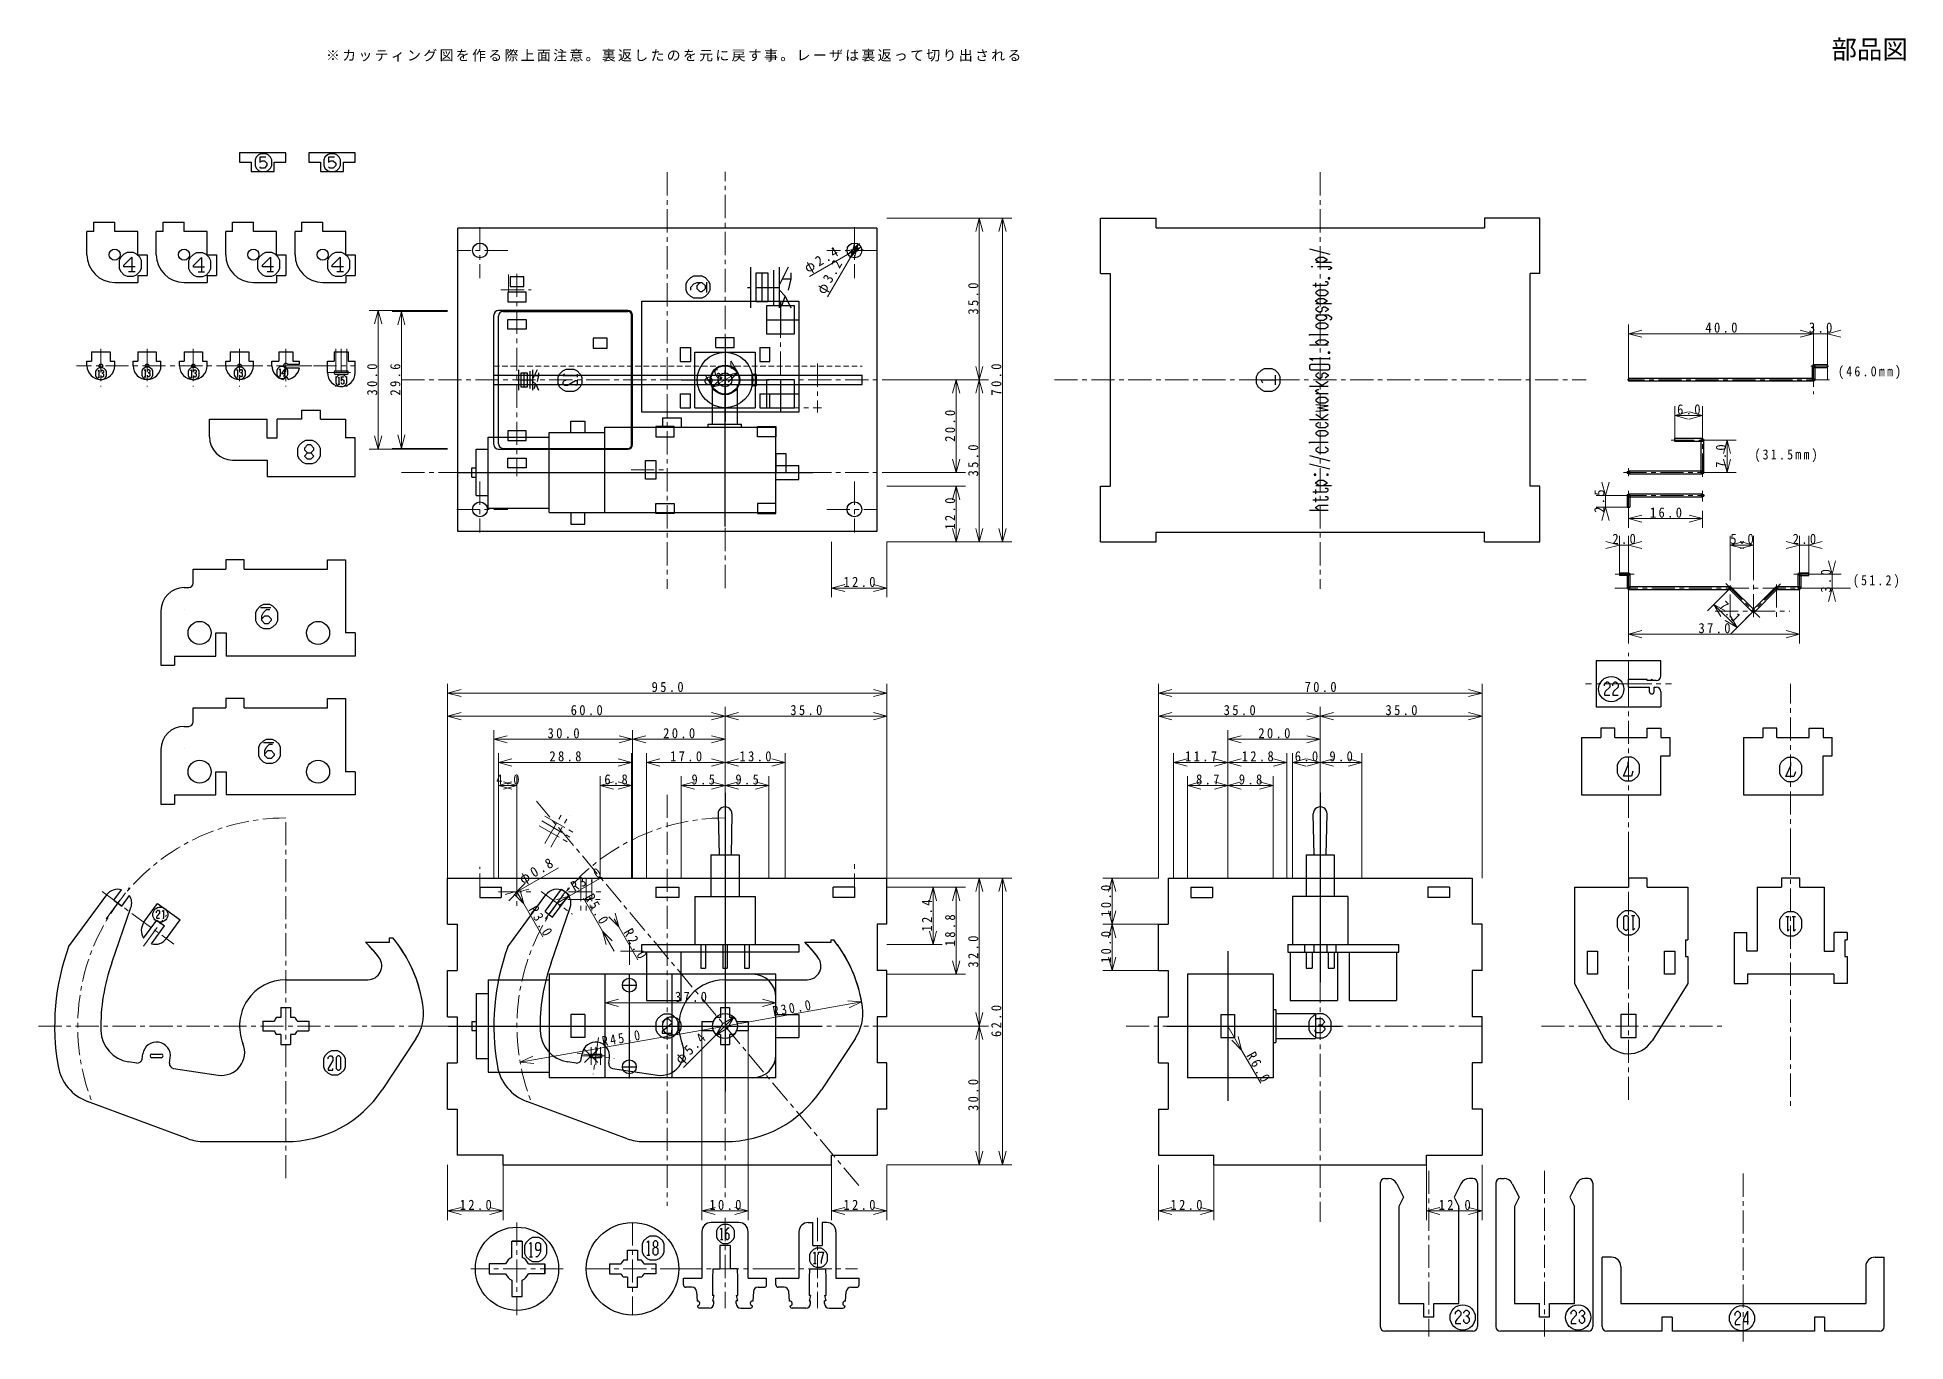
# Model space of a CAD drawing. Units: millimetres on the paper. Extents: x -203 to 201, y -142 to 140.
import ezdxf
from ezdxf.enums import TextEntityAlignment as Align

# ---------------------------------------------------------------- set-up
doc = ezdxf.new("R2010")
doc.units = ezdxf.units.MM
doc.linetypes.add('CHAIN1', pattern=[8, 5, -1, 1, -1])
doc.linetypes.add('DASHED1', pattern=[1.8, 1.2, -0.6])
for name, color, linetype, lineweight in [('0-2_外形2(2)', 3, 'Continuous', 25), ('0-4_外形4(4)', 3, 'Continuous', 25), ('0-5_外形5(5)', 5, 'Continuous', 25), ('0-6_外形6(6)', 5, 'Continuous', 25), ('0-7_外形7(7)', 5, 'Continuous', 25), ('0-9_中心線(9)', 4, 'CHAIN1', 9), ('0-A_寸法文字(A)', 1, 'Continuous', 9)]:
    doc.layers.add(name, color=color, linetype=linetype, lineweight=lineweight)
doc.styles.add('ＭＳ ゴシック', font='')
doc.styles.get('ＭＳ ゴシック').set_extended_font_data('MS Gothic')

msp = doc.modelspace()

# ---------------------------------------------------------------- texts
at = {"layer": '0-4_外形4(4)', "color": 1, "style": 'ＭＳ ゴシック'}
msp.add_text('部品図', height=4.032, dxfattribs=at).set_placement((185.061, 134.207), align=Align.BOTTOM_LEFT)
at = {"layer": '0-9_中心線(9)', "color": 1, "insert": (-140.56, 134.778), "char_height": 2.199, "attachment_point": 7, "style": 'ＭＳ ゴシック'}
msp.add_mtext('\\T1.17;※カッティング図を作る際上面注意。裏返したのを元に戻す事。レーザは裏返って切り出される', dxfattribs=at)
at = {"layer": '0-A_寸法文字(A)', "char_height": 2.199, "attachment_point": 7, "style": 'ＭＳ ゴシック'}
for s, insert, rotation in [('\\T1.29;\\W0.95;φ2.4', (-36.058, 88.509), 30), ('\\T1.29;\\W0.95;φ3.2', (-32.231, 83.989), 60), ('\\T1.38;\\W0.9;35.0', (0.542, 80.06), 90), ('\\T1.38;\\W0.9;30.0', (-129.458, 62.56), 90), ('\\T1.38;\\W0.9;29.6', (-124.458, 62.56), 90), ('\\T1.29;\\W0.95;φ6.4', (-58.039, 63.984), 30), ('\\T1.38;\\W0.9;70.0', (5.542, 62.56), 90), ('\\T1.38;\\W0.9;20.0', (-4.458, 52.56), 90), ('\\T1.38;\\W0.9;35.0', (0.542, 45.06), 90), ('\\T1.38;\\W0.9;7.0', (162.271, 46.935), 90), ('\\T1.38;\\W0.9;2.5', (135.971, 37.185), 90), ('\\T1.38;\\W0.9;12.0', (-4.458, 33.56), 90), ('\\T1.38;\\W0.9;3.0', (184.971, 19.935), 90), ('\\T1.38;\\W0.9;7.1', (160.51, 16.809), 315), ('\\T1.29;\\W0.95;φ0.8', (-97.713, -43.661), 30), ('\\T1.38;\\W0.9;R3.0', (-86.781, -44.792), 30), ('\\T1.38;\\W0.9;10.0', (29.271, -50.159), 90), ('\\T1.38;\\W0.9;R3.0', (-96.835, -48.581), 300), ('\\T1.38;\\W0.9;R5.0', (-84.71, -46.009), 300), ('\\T1.38;\\W0.9;12.4', (-9.458, -53.359), 90), ('\\T1.38;\\W0.9;18.8', (-4.458, -56.559), 90), ('\\T1.38;\\W0.9;R2.0', (-76.335, -53.515), 300), ('\\T1.38;\\W0.9;32.0', (0.542, -61.159), 90), ('\\T1.38;\\W0.9;10.0', (29.271, -60.159), 90), ('\\T1.38;\\W0.85;R30.0', (-43.706, -71.72), 10), ('\\T1.38;\\W0.9;62.0', (5.542, -76.159), 90), ('\\T1.38;\\W0.85;R45.0', (-80.636, -78.232), 10), ('\\T1.29;\\W0.95;φ5.4', (-63.38, -82.623), 45), ('\\T1.38;\\W0.9;R6.0', (58.395, -80.179), 300), ('\\T1.38;\\W0.9;30.0', (0.542, -92.159), 90)]:
    msp.add_mtext(s, dxfattribs=dict(at, insert=insert, rotation=rotation))
for s, insert in [('\\T1.38;\\W0.9;40.0', (157.796, 76.135)), ('\\T1.38;\\W0.9;3.0', (180.171, 76.135)), ('\\T1.39;\\W0.85;(46.0mm)', (186.473, 66.116)), ('\\T1.38;\\W0.9;6.0', (151.671, 58.435)), ('\\T1.39;\\W0.85;(31.5mm)', (168.401, 48.146)), ('\\T1.38;\\W0.9;16.0', (145.796, 36.135)), ('\\T1.38;\\W0.9;2.0', (137.671, 30.435)), ('\\T1.38;\\W0.9;5.0', (163.171, 30.435)), ('\\T1.38;\\W0.9;2.0', (176.671, 30.435)), ('\\T1.38;\\W0.9;12.0', (-28.633, 21.135)), ('\\T1.39;\\W0.85;(51.2)', (189.692, 20.946)), ('\\T1.38;\\W0.9;37.0', (156.296, 11.135)), ('\\T1.38;\\W0.9;95.0', (-70.133, -1.584)), ('\\T1.38;\\W0.9;70.0', (71.096, -1.584)), ('\\T1.38;\\W0.9;60.0', (-87.633, -6.584)), ('\\T1.38;\\W0.9;35.0', (-40.133, -6.584)), ('\\T1.38;\\W0.9;35.0', (53.596, -6.584)), ('\\T1.38;\\W0.9;35.0', (88.596, -6.584)), ('\\T1.38;\\W0.9;30.0', (-92.633, -11.584)), ('\\T1.38;\\W0.9;20.0', (-67.633, -11.584)), ('\\T1.38;\\W0.9;20.0', (61.096, -11.584)), ('\\T1.38;\\W0.9;28.8', (-92.233, -16.584)), ('\\T1.38;\\W0.9;17.0', (-66.133, -16.584)), ('\\T1.38;\\W0.9;13.0', (-51.124, -16.584)), ('\\T1.38;\\W0.9;11.7', (45.246, -16.584)), ('\\T1.38;\\W0.9;12.8', (57.496, -16.584)), ('\\T1.38;\\W0.9;6.0', (68.971, -16.584)), ('\\T1.38;\\W0.9;9.0', (76.471, -16.584)), ('\\T1.38;\\W0.9;4.0', (-103.758, -21.584)), ('\\T1.38;\\W0.9;6.8', (-80.358, -21.584)), ('\\T1.38;\\W0.9;9.5', (-61.508, -21.584)), ('\\T1.38;\\W0.9;9.5', (-52.008, -21.584)), ('\\T1.38;\\W0.9;8.7', (47.621, -21.584)), ('\\T1.38;\\W0.9;9.8', (56.871, -21.584)), ('\\T1.38;\\W0.9;37.0', (-65.09, -68.584)), ('\\T1.38;\\W0.9;12.0', (-111.633, -113.584)), ('\\T1.38;\\W0.9;10.0', (-57.633, -113.584)), ('\\T1.38;\\W0.9;12.0', (-28.633, -113.584)), ('\\T1.38;\\W0.9;12.0', (42.096, -113.584)), ('\\T1.38;\\W0.9;12.0', (100.096, -113.584))]:
    msp.add_mtext(s, dxfattribs=dict(at, insert=insert))

# ---------------------------------------------------------------- linework, layer by layer
at = {"layer": '0-2_外形2(2)', "color": 4, "linetype": 'DASHED1', "lineweight": 9}
msp.add_line((-104.258, 68.935), (-24.621, 68.935), dxfattribs=at)
at = {"layer": '0-2_外形2(2)'}
for p, q in [((-104.258, 64.935), (-24.621, 64.935)), ((-24.621, 64.935), (-24.621, 66.935)), ((-93.156, -49.047), (-89.614, -44.204)), ((-89.614, -44.204), (-87.999, -45.385)), ((-101.243, -56.683), (-92.997, -45.441)), ((-91.846, -60.103), (-87.741, -48.193)), ((-91.542, -50.227), (-87.999, -45.385)), ((-93.156, -49.047), (-91.542, -50.227)), ((-37.013, -55.684), (-31.333, -55.684)), ((-31.333, -55.684), (-31.333, -55.184)), ((-31.333, -55.184), (-30.72, -55.184)), ((-54.258, -63.784), (-36.51, -63.784)), ((-55.258, -71.934), (-56.225, -71.934)), ((-55.258, -69.784), (-53.258, -69.784)), ((-55.258, -69.784), (-55.258, -71.934)), ((-53.258, -69.784), (-53.258, -71.934)), ((-52.291, -71.934), (-53.258, -71.934)), ((-59.258, -72.784), (-56.766, -72.784)), ((-55.258, -75.634), (-56.225, -75.634)), ((-52.291, -75.634), (-53.258, -75.634)), ((-53.258, -75.634), (-53.258, -77.784)), ((-51.75, -72.784), (-49.258, -72.784)), ((-51.75, -74.784), (-49.258, -74.784)), ((-49.258, -72.784), (-49.258, -74.784)), ((-26.112, -76.579), (-33.425, -87.603)), ((-85.341, -80.951), (-85.173, -79.821)), ((-83.206, -79.861), (-81.206, -79.861)), ((-81.206, -80.661), (-83.206, -80.661)), ((-79.406, -81.831), (-79.238, -80.701)), ((-86.477, -81.794), (-88.275, -81.527)), ((-78.563, -82.967), (-68.877, -84.404)), ((-75.397, -98.161), (-97.126, -90.106)), ((-71.921, -98.784), (-54.258, -98.784))]:
    msp.add_line(p, q, dxfattribs=at)
for points in [[(-104.258, 64.935), (-104.258, 66.935), (-24.621, 66.935)], [(-59.258, -72.784), (-59.258, -74.784), (-56.766, -74.784)], [(-55.258, -75.634), (-55.258, -77.784), (-53.258, -77.784)]]:
    msp.add_lwpolyline(points, dxfattribs=at)
for centre, radius, start, end in [((-90.578, -47.216), 3, 340.98584, 143.81407), ((-54.258, -73.784), 25, 36.22155, 46.38572), ((-54.258, -73.784), 25, 36.22155, 44.74881), ((-54.258, -73.784), 30, 7.85231, 38.31614), ((-54.258, -73.784), 30, 7.85231, 35.92082), ((-54.258, -73.784), 50, 160, 190), ((-54.258, -73.784), 40, 160, 181.42179), ((-36.51, -60.784), 3, 270, 36.22155), ((-54.258, -73.784), 10, 90, 202.22493), ((-54.258, -73.784), 2.7, 136.74983, 158.26154), ((-54.258, -73.784), 2.7, 21.73846, 43.25017), ((-34.446, -71.052), 10, 326.44269, 7.85231), ((-87.248, -74.603), 7, 181.42179, 261.56505), ((-54.258, -73.784), 2.7, 201.73846, 223.25017), ((-54.258, -73.784), 2.7, 316.74983, 338.26154), ((-82.206, -80.261), 3, 351.56505, 171.56505), ((-83.206, -80.261), 0.4, 90, 270), ((-81.206, -80.261), 0.4, 270, 90), ((-68.144, -79.458), 5, 261.56505, 22.22493), ((-93.65, -80.73), 10, 190, 249.66229), ((-86.33, -80.804), 1, 261.56505, 351.56505), ((-78.417, -81.978), 1, 171.56505, 261.56505), ((-54.258, -73.784), 25, 270, 326.44269), ((-71.921, -88.784), 10, 249.66229, 270)]:
    msp.add_arc(centre, radius, start, end, dxfattribs=at)
at = {"layer": '0-4_外形4(4)'}
for p, q in [((-156.758, 111.016), (-151.758, 111.016)), ((-151.758, 111.016), (-151.758, 113.016)), ((-151.758, 113.016), (-149.258, 113.016)), ((-141.758, 111.016), (-136.758, 111.016)), ((-136.758, 111.016), (-136.758, 113.016)), ((-136.758, 113.016), (-134.258, 113.016)), ((-192.258, 93.016), (-192.258, 98.016)), ((-190.758, 98.016), (-192.258, 98.016)), ((-190.758, 100.016), (-186.258, 100.016)), ((-190.758, 98.016), (-190.758, 100.016)), ((-186.258, 98.016), (-186.258, 100.016)), ((-181.258, 98.016), (-186.258, 98.016)), ((-181.258, 93.016), (-181.258, 98.016)), ((-177.258, 93.016), (-177.258, 98.016)), ((-175.758, 98.016), (-177.258, 98.016)), ((-175.758, 100.016), (-171.258, 100.016)), ((-175.758, 98.016), (-175.758, 100.016)), ((-171.258, 98.016), (-171.258, 100.016)), ((-166.258, 98.016), (-171.258, 98.016)), ((-166.258, 93.016), (-166.258, 98.016)), ((-162.258, 93.016), (-162.258, 98.016)), ((-160.758, 98.016), (-162.258, 98.016)), ((-160.758, 100.016), (-156.258, 100.016)), ((-160.758, 98.016), (-160.758, 100.016)), ((-156.258, 98.016), (-156.258, 100.016)), ((-151.258, 98.016), (-156.258, 98.016)), ((-151.258, 93.016), (-151.258, 98.016)), ((-145.758, 98.016), (-147.258, 98.016)), ((-147.258, 93.016), (-147.258, 98.016)), ((-145.758, 100.016), (-141.258, 100.016)), ((-145.758, 98.016), (-145.758, 100.016)), ((-141.258, 98.016), (-141.258, 100.016)), ((-136.258, 98.016), (-141.258, 98.016)), ((-136.258, 93.016), (-136.258, 98.016)), ((-21.458, 98.735), (-112.058, 98.735)), ((-112.058, 33.135), (-112.058, 98.735)), ((26.971, 88.935), (26.971, 100.935)), ((26.971, 100.935), (38.971, 100.935)), ((38.971, 98.835), (38.971, 100.935)), ((38.971, 98.835), (109.971, 98.835)), ((121.971, 100.935), (109.971, 100.935)), ((109.971, 100.935), (109.971, 98.835)), ((121.971, 88.935), (121.971, 100.935)), ((-181.258, 93.016), (-179.258, 93.016)), ((-179.258, 93.016), (-179.258, 88.516)), ((-166.258, 93.016), (-164.258, 93.016)), ((-164.258, 93.016), (-164.258, 88.516)), ((-151.258, 93.016), (-149.258, 93.016)), ((-149.258, 93.016), (-149.258, 88.516)), ((-136.258, 93.016), (-134.258, 93.016)), ((-134.258, 93.016), (-134.258, 88.516)), ((26.971, 88.935), (29.071, 88.935)), ((29.071, 88.935), (29.071, 42.935)), ((121.971, 88.935), (119.871, 88.935)), ((119.871, 42.935), (119.871, 88.935)), ((-186.258, 87.016), (-181.258, 87.016)), ((-181.258, 88.516), (-179.258, 88.516)), ((-181.258, 88.516), (-181.258, 87.016)), ((-171.258, 87.016), (-166.258, 87.016)), ((-166.258, 88.516), (-164.258, 88.516)), ((-166.258, 88.516), (-166.258, 87.016)), ((-156.258, 87.016), (-151.258, 87.016)), ((-151.258, 88.516), (-149.258, 88.516)), ((-151.258, 88.516), (-151.258, 87.016)), ((-141.258, 87.016), (-136.258, 87.016)), ((-136.258, 88.516), (-134.258, 88.516)), ((-136.258, 88.516), (-136.258, 87.016)), ((-75.258, 80.935), (-103.258, 80.935)), ((-104.258, 51.935), (-104.258, 79.935)), ((-103.258, 52.135), (-103.258, 79.735)), ((-102.258, 80.735), (-75.258, 80.735)), ((-97.258, 76.935), (-101.258, 76.935)), ((-74.458, 51.935), (-74.458, 79.935)), ((-74.258, 51.935), (-74.258, 79.935)), ((-82.758, 74.935), (-82.758, 72.835)), ((-79.758, 74.935), (-82.758, 74.935)), ((-82.758, 72.835), (-79.758, 72.835)), ((-79.758, 72.835), (-79.758, 74.935)), ((-63.958, 72.935), (-61.758, 72.935)), ((-63.958, 72.935), (-63.958, 69.935)), ((-61.758, 72.935), (-61.758, 69.935)), ((-56.258, 72.935), (-56.258, 75.135)), ((-56.258, 75.135), (-52.258, 75.135)), ((-56.258, 72.935), (-52.258, 72.935)), ((-52.258, 72.935), (-52.258, 75.135)), ((-46.758, 72.935), (-46.758, 69.935)), ((-46.758, 72.935), (-44.558, 72.935)), ((-44.558, 69.935), (-44.558, 72.935)), ((-191.258, 72.016), (-187.258, 72.016)), ((-191.258, 72.016), (-191.258, 70.016)), ((-187.258, 72.016), (-187.258, 70.016)), ((-187.258, 70.016), (-186.258, 70.016)), ((-186.258, 69.016), (-186.258, 70.016)), ((-181.258, 72.016), (-177.258, 72.016)), ((-181.258, 72.016), (-181.258, 70.016)), ((-177.258, 72.016), (-177.258, 70.016)), ((-177.258, 70.016), (-176.258, 70.016)), ((-176.258, 69.016), (-176.258, 70.016)), ((-171.258, 72.016), (-167.258, 72.016)), ((-171.258, 72.016), (-171.258, 70.016)), ((-167.258, 72.016), (-167.258, 70.016)), ((-167.258, 70.016), (-166.258, 70.016)), ((-166.258, 69.016), (-166.258, 70.016)), ((-161.258, 72.016), (-157.258, 72.016)), ((-161.258, 72.016), (-161.258, 70.016)), ((-157.258, 72.016), (-157.258, 70.016)), ((-157.258, 70.016), (-156.258, 70.016)), ((-156.258, 69.016), (-156.258, 70.016)), ((-152.258, 69.016), (-152.258, 70.016)), ((-152.258, 70.016), (-150.758, 70.016)), ((-150.758, 72.016), (-150.758, 70.016)), ((-150.758, 72.016), (-147.758, 72.016)), ((-148.858, 69.316), (-146.258, 69.316)), ((-147.758, 72.016), (-147.758, 70.016)), ((-147.758, 70.016), (-146.258, 70.016)), ((-146.258, 69.316), (-146.258, 70.016)), ((-140.258, 70.016), (-138.758, 70.016)), ((-140.258, 67.516), (-140.258, 70.016)), ((-138.758, 72.016), (-135.758, 72.016)), ((-138.758, 72.016), (-138.758, 70.016)), ((-135.758, 72.016), (-135.758, 70.016)), ((-135.758, 70.016), (-134.258, 70.016)), ((-134.258, 67.516), (-134.258, 70.016)), ((-63.958, 69.935), (-61.758, 69.935)), ((-46.758, 69.935), (-44.558, 69.935)), ((180.871, 68.935), (180.871, 65.935)), ((181.171, 69.235), (184.171, 69.235)), ((181.471, 68.935), (181.471, 65.935)), ((184.171, 68.635), (184.171, 69.235)), ((-149.258, 68.516), (-146.3, 68.516)), ((-138.458, 67.916), (-136.058, 67.916)), ((-136.058, 67.116), (-138.458, 67.116)), ((181.171, 65.635), (141.171, 65.635)), ((181.171, 68.635), (184.171, 68.635)), ((-63.958, 62.935), (-61.758, 62.935)), ((-63.958, 62.935), (-63.958, 59.935)), ((-61.758, 59.935), (-61.758, 62.935)), ((-46.758, 62.935), (-44.558, 62.935)), ((-44.558, 59.935), (-44.558, 62.935)), ((-165.758, 53.616), (-165.758, 57.416)), ((-145.758, 57.416), (-151.158, 57.416)), ((-145.758, 59.416), (-141.758, 59.416)), ((-145.758, 57.416), (-145.758, 59.416)), ((-141.758, 57.416), (-141.758, 59.416)), ((-141.758, 57.416), (-136.358, 57.416)), ((-136.358, 57.416), (-136.358, 53.416)), ((-63.958, 59.935), (-61.758, 59.935)), ((-134.258, 53.416), (-136.358, 53.416)), ((-134.258, 45.016), (-134.258, 53.416)), ((-97.258, 54.935), (-101.258, 54.935)), ((-69.258, 55.835), (-69.258, 53.635)), ((-65.258, 55.835), (-69.258, 55.835)), ((-69.258, 53.635), (-65.258, 53.635)), ((-65.258, 53.635), (-65.258, 55.835)), ((157.171, 53.235), (151.171, 53.235)), ((151.171, 52.635), (151.171, 53.235)), ((157.171, 52.635), (151.171, 52.635)), ((156.871, 45.935), (156.871, 52.935)), ((157.471, 45.935), (157.471, 52.935)), ((-160.758, 48.616), (-153.258, 48.616)), ((-153.258, 48.616), (-153.258, 45.016)), ((-103.258, 50.935), (-75.258, 50.935)), ((-102.258, 51.135), (-75.258, 51.135)), ((-43.24, 49.935), (-43.24, 45.935)), ((-41.04, 49.935), (-43.24, 49.935)), ((-153.258, 45.016), (-134.258, 45.016)), ((-97.258, 46.935), (-101.258, 46.935)), ((-71.458, 48.485), (-69.258, 48.485)), ((-69.258, 48.485), (-69.258, 44.485)), ((157.171, 46.235), (141.171, 46.235)), ((141.171, 45.635), (157.171, 45.635)), ((26.971, 30.935), (26.971, 42.935)), ((26.971, 42.935), (29.071, 42.935)), ((121.971, 42.935), (119.871, 42.935)), ((140.871, 40.935), (140.871, 38.435)), ((157.171, 41.235), (141.171, 41.235)), ((141.171, 40.635), (157.171, 40.635)), ((141.471, 40.935), (141.471, 38.435)), ((-69.258, 39.235), (-65.258, 39.235)), ((-69.258, 37.035), (-69.258, 39.235)), ((-47.24, 37.035), (-43.24, 37.035)), ((-43.24, 37.035), (-43.24, 39.235)), ((140.871, 38.435), (141.471, 38.435)), ((38.971, 30.935), (38.971, 33.035)), ((38.971, 33.035), (109.971, 33.035)), ((109.971, 30.935), (109.971, 33.035)), ((26.971, 30.935), (38.971, 30.935)), ((-169.258, 25.016), (-162.258, 25.016)), ((-169.258, 22.016), (-169.258, 25.016)), ((-158.276, 25.016), (-140.258, 25.016)), ((-140.258, 25.016), (-140.258, 27.016)), ((-140.258, 27.016), (-136.358, 27.016)), ((-136.358, 27.016), (-136.358, 11.216)), ((-171.258, 21.016), (-170.258, 21.016)), ((139.171, 24.235), (141.171, 24.235)), ((139.171, 24.235), (139.171, 23.635)), ((141.171, 23.635), (139.171, 23.635)), ((140.871, 23.935), (140.871, 20.935)), ((141.171, 21.235), (163.171, 21.235)), ((141.171, 20.635), (163.171, 20.635)), ((141.471, 23.935), (141.471, 20.887)), ((162.959, 20.723), (167.959, 15.723)), ((163.384, 21.147), (168.384, 16.147)), ((167.959, 16.147), (172.959, 21.147)), ((173.384, 20.723), (168.384, 15.723)), ((173.171, 21.235), (178.171, 21.235)), ((173.171, 20.635), (178.171, 20.635)), ((177.871, 20.935), (177.871, 23.935)), ((178.171, 24.235), (180.171, 24.235)), ((178.171, 23.635), (180.171, 23.635)), ((178.471, 20.935), (178.471, 23.935)), ((180.171, 23.635), (180.171, 24.235)), ((-171.258, 16.216), (-171.258, 16.216)), ((-176.258, 16.016), (-176.258, 4.216)), ((-164.358, 6.216), (-164.358, 11.216)), ((-164.358, 11.216), (-162.158, 11.216)), ((-162.158, 11.216), (-162.158, 6.216)), ((-134.258, 11.216), (-136.358, 11.216)), ((-134.258, 11.216), (-134.258, 6.216)), ((-176.258, 4.216), (-173.358, 4.216)), ((-173.358, 6.216), (-164.358, 6.216)), ((-173.358, 6.216), (-173.358, 4.216)), ((-134.258, 6.216), (-162.158, 6.216)), ((148.171, 1.916), (148.171, 5.216)), ((145.171, 1.116), (141.171, 1.116)), ((141.171, -0.484), (141.171, 1.116)), ((145.171, 0.916), (145.171, 1.116)), ((147.171, 0.916), (145.171, 0.916)), ((-140.258, -4.984), (-140.258, -2.984)), ((-140.258, -2.984), (-136.358, -2.984)), ((-136.358, -2.984), (-136.358, -18.784)), ((141.171, -0.484), (145.671, -0.484)), ((145.671, -1.484), (145.671, -0.484)), ((146.671, -1.484), (146.671, -0.484)), ((146.671, -0.484), (147.171, -0.484)), ((148.171, -1.484), (148.171, -4.784)), ((-169.258, -4.984), (-162.258, -4.984)), ((-169.258, -7.984), (-169.258, -4.984)), ((-158.276, -4.984), (-140.258, -4.984)), ((134.171, -4.784), (148.171, -4.784)), ((-171.258, -8.984), (-170.258, -8.984)), ((130.971, -11.384), (135.171, -11.384)), ((138.171, -9.384), (135.171, -9.384)), ((135.171, -9.384), (135.171, -11.384)), ((138.171, -11.384), (138.171, -9.384)), ((145.171, -9.384), (148.171, -9.384)), ((148.171, -9.384), (148.171, -11.384)), ((148.171, -11.384), (150.171, -11.384)), ((150.171, -15.384), (150.171, -11.384)), ((166.021, -11.384), (170.221, -11.384)), ((173.221, -9.384), (170.221, -9.384)), ((170.221, -9.384), (170.221, -11.384)), ((173.221, -11.384), (173.221, -9.384)), ((180.221, -9.384), (183.221, -9.384)), ((183.221, -9.384), (183.221, -11.384)), ((183.221, -11.384), (185.221, -11.384)), ((185.221, -15.384), (185.221, -11.384)), ((-176.258, -13.984), (-176.258, -25.784)), ((-171.258, -13.784), (-171.258, -13.784)), ((148.171, -15.384), (150.171, -15.384)), ((148.171, -23.784), (148.171, -15.384)), ((183.221, -15.384), (185.221, -15.384)), ((183.221, -23.784), (183.221, -15.384)), ((-164.358, -23.784), (-164.358, -18.784)), ((-164.358, -18.784), (-162.158, -18.784)), ((-162.158, -18.784), (-162.158, -23.784)), ((-134.258, -18.784), (-136.358, -18.784)), ((-134.258, -18.784), (-134.258, -23.784)), ((-173.358, -23.784), (-164.358, -23.784)), ((-173.358, -23.784), (-173.358, -25.784)), ((-134.258, -23.784), (-162.158, -23.784)), ((-176.258, -25.784), (-173.358, -25.784)), ((-186.425, -46.596), (-184.766, -44.328)), ((-114.258, -41.784), (-19.258, -41.784)), ((-114.258, -51.784), (-114.258, -41.784)), ((-107.258, -43.784), (-107.258, -45.984)), ((-107.258, -43.784), (-102.658, -43.784)), ((-102.658, -43.784), (-102.658, -45.984)), ((-69.258, -43.784), (-64.258, -43.784)), ((-69.258, -43.784), (-69.258, -45.984)), ((-26.258, -43.784), (-30.858, -43.784)), ((-30.858, -45.984), (-30.858, -43.784)), ((-26.258, -43.784), (-26.258, -45.984)), ((-19.258, -51.784), (-19.258, -41.784)), ((41.571, -41.784), (41.571, -51.784)), ((46.471, -43.784), (51.171, -43.784)), ((46.471, -43.784), (46.471, -45.984)), ((51.171, -43.784), (51.171, -45.984)), ((97.771, -43.784), (97.771, -45.984)), ((102.471, -43.784), (97.771, -43.784)), ((102.471, -43.784), (102.471, -45.984)), ((129.471, -43.784), (141.171, -43.784)), ((145.171, -43.784), (153.971, -43.784)), ((153.971, -43.784), (153.971, -55.184)), ((168.971, -43.784), (174.221, -43.784)), ((168.971, -43.784), (168.971, -57.584)), ((178.221, -43.784), (183.471, -43.784)), ((183.471, -43.784), (183.471, -57.584)), ((-196.243, -56.683), (-187.997, -45.441)), ((-186.846, -60.103), (-182.741, -48.193)), ((-107.258, -45.984), (-102.658, -45.984)), ((-26.258, -45.984), (-30.858, -45.984)), ((46.471, -45.984), (51.171, -45.984)), ((102.471, -45.984), (97.771, -45.984)), ((-180.013, -54.768), (-177.173, -50.886)), ((-178.318, -56.008), (-175.478, -52.125)), ((-177.173, -50.886), (-175.478, -52.125)), ((-175.085, -54.891), (-172.133, -50.855)), ((-114.258, -51.784), (-112.158, -51.784)), ((-112.158, -51.784), (-112.158, -61.784)), ((-19.258, -51.784), (-21.358, -51.784)), ((-21.358, -51.784), (-21.358, -61.784)), ((39.471, -61.784), (39.471, -51.784)), ((39.471, -51.784), (41.571, -51.784)), ((109.471, -51.784), (107.371, -51.784)), ((109.471, -61.784), (109.471, -51.784)), ((153.471, -55.184), (153.971, -55.184)), ((163.971, -53.584), (163.971, -64.584)), ((163.971, -53.584), (166.771, -53.584)), ((166.771, -57.584), (166.771, -53.584)), ((188.471, -53.584), (185.671, -53.584)), ((185.671, -57.584), (185.671, -53.584)), ((187.971, -55.184), (188.471, -55.184)), ((187.971, -55.184), (187.971, -58.784)), ((188.471, -53.584), (188.471, -55.184)), ((132.271, -57.584), (134.471, -57.584)), ((134.471, -57.584), (134.471, -62.584)), ((148.971, -62.584), (148.971, -57.584)), ((153.971, -58.784), (153.971, -64.584)), ((168.971, -57.584), (166.771, -57.584)), ((183.471, -57.584), (185.671, -57.584)), ((187.971, -58.784), (188.471, -58.784)), ((188.471, -58.784), (188.471, -64.584)), ((-149.258, -63.784), (-131.51, -63.784)), ((-114.258, -71.784), (-114.258, -61.784)), ((-114.258, -61.784), (-112.158, -61.784)), ((-19.258, -61.784), (-21.358, -61.784)), ((-19.258, -71.784), (-19.258, -61.784)), ((39.471, -61.784), (41.571, -61.784)), ((41.571, -61.784), (41.571, -71.784)), ((109.471, -61.784), (107.371, -61.784)), ((107.371, -61.784), (107.371, -71.784)), ((153.971, -64.584), (146.264, -76.956)), ((151.171, -62.584), (148.971, -62.584)), ((163.971, -64.584), (166.871, -64.584)), ((166.871, -62.584), (166.871, -64.584)), ((185.571, -62.584), (166.871, -62.584)), ((185.571, -62.584), (185.571, -64.584)), ((188.471, -64.584), (185.571, -64.584)), ((-154.258, -72.734), (-154.258, -74.834)), ((-154.258, -72.734), (-151.746, -72.734)), ((-150.308, -71.934), (-151.225, -71.934)), ((-150.308, -69.784), (-150.308, -71.934)), ((-147.291, -71.934), (-148.208, -71.934)), ((-114.258, -71.784), (-112.158, -71.784)), ((-112.158, -71.784), (-112.158, -81.784)), ((-19.258, -71.784), (-21.358, -71.784)), ((-21.358, -71.784), (-21.358, -81.784)), ((39.471, -81.784), (39.471, -71.784)), ((39.471, -71.784), (41.571, -71.784)), ((109.471, -71.784), (107.371, -71.784)), ((109.471, -81.784), (109.471, -71.784)), ((-154.258, -74.834), (-151.746, -74.834)), ((-150.308, -75.634), (-151.225, -75.634)), ((-150.308, -75.634), (-150.308, -77.784)), ((-147.291, -75.634), (-148.208, -75.634)), ((-148.208, -75.634), (-148.208, -77.784)), ((-146.771, -74.834), (-144.258, -74.834)), ((-121.112, -76.579), (-128.425, -87.603)), ((-180.341, -80.951), (-180.173, -79.821)), ((-178.206, -79.861), (-176.206, -79.861)), ((-176.206, -80.661), (-178.206, -80.661)), ((-174.406, -81.831), (-174.238, -80.701)), ((-150.308, -77.784), (-148.208, -77.784)), ((-181.477, -81.794), (-183.275, -81.527)), ((-173.563, -82.967), (-163.877, -84.404)), ((-114.258, -91.784), (-114.258, -81.784)), ((-114.258, -81.784), (-112.158, -81.784)), ((-19.258, -81.784), (-21.358, -81.784)), ((-19.258, -91.784), (-19.258, -81.784)), ((39.471, -81.784), (41.571, -81.784)), ((41.571, -81.784), (41.571, -91.784)), ((109.471, -81.784), (107.371, -81.784)), ((107.371, -81.784), (107.371, -91.784)), ((-170.397, -98.161), (-192.126, -90.106)), ((-114.258, -91.784), (-112.158, -91.784)), ((-112.158, -91.784), (-112.158, -101.684)), ((-19.258, -91.784), (-21.358, -91.784)), ((-21.358, -91.784), (-21.358, -101.684)), ((39.471, -91.784), (41.571, -91.784)), ((109.471, -91.784), (107.371, -91.784)), ((109.471, -91.784), (109.471, -101.684)), ((-166.921, -98.784), (-149.258, -98.784)), ((-102.258, -101.684), (-112.158, -101.684)), ((-102.258, -103.784), (-102.258, -101.684)), ((-102.258, -103.784), (-31.258, -103.784)), ((-31.258, -103.784), (-31.258, -101.684)), ((-31.258, -101.684), (-21.358, -101.684)), ((51.471, -103.784), (51.471, -101.684)), ((51.471, -103.784), (97.471, -103.784)), ((97.471, -103.784), (97.471, -101.684)), ((97.471, -101.684), (109.471, -101.684)), ((87.471, -107.784), (87.471, -138.784)), ((88.471, -106.784), (89.235, -106.784)), ((91.024, -107.89), (92.471, -110.784)), ((104.919, -107.89), (103.471, -110.784)), ((107.471, -106.784), (106.707, -106.784)), ((108.471, -107.784), (108.471, -138.784)), ((112.471, -107.784), (112.471, -138.784)), ((113.471, -106.784), (114.235, -106.784)), ((116.024, -107.89), (117.471, -110.784)), ((129.919, -107.89), (128.471, -110.784)), ((132.471, -106.784), (131.707, -106.784)), ((133.471, -107.784), (133.471, -138.784)), ((92.471, -110.784), (91.471, -112.784)), ((91.471, -112.784), (91.471, -133.784)), ((103.471, -110.784), (104.471, -112.784)), ((104.471, -133.784), (104.471, -112.784)), ((117.471, -110.784), (116.471, -112.784)), ((116.471, -112.784), (116.471, -133.784)), ((128.471, -110.784), (129.471, -112.784)), ((129.471, -133.784), (129.471, -112.784)), ((-51.258, -116.284), (-57.258, -116.284)), ((-36.258, -116.284), (-35.288, -116.284)), ((-35.288, -121.284), (-35.288, -116.284)), ((-33.228, -116.284), (-33.228, -121.284)), ((-32.258, -116.284), (-33.228, -116.284)), ((-100.358, -120.284), (-98.158, -120.284)), ((-100.358, -123.818), (-100.358, -120.284)), ((-98.208, -120.284), (-100.308, -120.284)), ((-98.158, -120.284), (-98.158, -123.818)), ((-59.258, -118.284), (-59.258, -128.284)), ((-49.258, -128.284), (-49.258, -118.284)), ((-38.258, -118.284), (-38.258, -128.284)), ((-105.258, -125.184), (-105.258, -127.384)), ((-101.724, -125.184), (-105.258, -125.184)), ((-105.258, -125.234), (-105.258, -127.334)), ((-96.792, -125.184), (-93.258, -125.184)), ((-93.258, -125.184), (-93.258, -127.384)), ((-93.258, -127.334), (-93.258, -125.234)), ((-79.258, -125.184), (-79.258, -127.384)), ((-79.258, -125.184), (-76.724, -125.184)), ((-79.258, -125.234), (-79.258, -127.334)), ((-75.358, -124.434), (-76.225, -124.434)), ((-75.358, -122.284), (-73.158, -122.284)), ((-75.358, -124.434), (-75.358, -122.284)), ((-75.308, -122.284), (-73.208, -122.284)), ((-73.158, -122.284), (-73.158, -124.434)), ((-72.291, -124.434), (-73.158, -124.434)), ((-71.792, -125.184), (-69.258, -125.184)), ((-69.258, -125.184), (-69.258, -127.384)), ((-69.258, -125.234), (-69.258, -127.334)), ((-53.158, -121.284), (-55.358, -121.284)), ((-55.358, -121.284), (-55.358, -126.284)), ((-53.158, -121.284), (-53.158, -126.284)), ((-35.288, -121.284), (-33.228, -121.284)), ((135.471, -138.784), (135.471, -123.784)), ((137.471, -123.784), (135.471, -123.784)), ((194.471, -123.784), (196.471, -123.784)), ((196.471, -138.784), (196.471, -123.784)), ((-105.258, -127.384), (-101.724, -127.384)), ((-100.358, -128.75), (-100.358, -132.284)), ((-98.158, -132.284), (-98.158, -128.75)), ((-93.258, -127.384), (-96.792, -127.384)), ((-79.258, -127.384), (-76.724, -127.384)), ((-75.358, -128.134), (-76.225, -128.134)), ((-75.358, -128.134), (-75.358, -130.284)), ((-73.158, -130.284), (-73.158, -128.134)), ((-72.291, -128.134), (-73.158, -128.134)), ((-69.258, -127.384), (-71.792, -127.384)), ((-63.258, -128.284), (-59.258, -128.284)), ((-63.258, -129.784), (-63.258, -128.284)), ((-56.858, -126.284), (-56.958, -128.284)), ((-56.958, -128.284), (-56.958, -132.084)), ((-56.858, -126.284), (-55.358, -126.284)), ((-51.658, -126.284), (-53.158, -126.284)), ((-51.658, -126.284), (-51.558, -128.284)), ((-51.558, -128.284), (-51.558, -132.084)), ((-49.258, -128.284), (-45.258, -128.284)), ((-45.258, -129.784), (-45.258, -128.284)), ((-43.258, -129.784), (-43.258, -128.284)), ((-43.258, -128.284), (-38.258, -128.284)), ((-35.958, -126.284), (-36.058, -128.284)), ((-36.058, -128.284), (-36.058, -132.084)), ((-32.458, -128.284), (-32.458, -132.084)), ((-25.258, -129.784), (-25.258, -128.284)), ((139.471, -125.784), (139.471, -133.784)), ((192.471, -125.784), (192.471, -133.784)), ((-100.358, -132.284), (-98.158, -132.284)), ((-100.308, -132.284), (-98.208, -132.284)), ((-75.358, -130.284), (-73.158, -130.284)), ((-75.308, -130.284), (-73.208, -130.284)), ((-61.404, -130.284), (-62.758, -130.284)), ((-60.406, -131.228), (-60.291, -133.291)), ((-56.658, -132.084), (-56.958, -132.084)), ((-56.658, -132.084), (-56.958, -132.084)), ((-56.658, -132.084), (-56.958, -133.184)), ((-56.958, -133.184), (-56.658, -133.184)), ((-56.658, -133.784), (-56.658, -133.184)), ((-51.858, -132.084), (-51.558, -132.084)), ((-51.858, -132.084), (-51.558, -133.184)), ((-51.558, -133.184), (-51.858, -133.184)), ((-51.858, -133.784), (-51.858, -133.184)), ((-48.111, -131.228), (-48.225, -133.291)), ((-47.112, -130.284), (-45.758, -130.284)), ((-41.484, -130.284), (-42.758, -130.284)), ((-40.326, -133.298), (-40.487, -131.207)), ((-35.758, -132.084), (-36.058, -132.084)), ((-35.758, -132.084), (-36.058, -133.184)), ((-36.058, -133.184), (-35.758, -133.184)), ((-35.758, -133.784), (-35.758, -133.184)), ((-32.758, -132.084), (-32.458, -132.084)), ((-32.758, -132.084), (-32.458, -133.184)), ((-32.458, -133.184), (-32.758, -133.184)), ((-32.758, -133.784), (-32.758, -133.184)), ((-28.192, -133.298), (-28.03, -131.206)), ((-27.033, -130.284), (-25.758, -130.284)), ((-60.236, -134.283), (-60.234, -134.312)), ((-57.658, -134.784), (-59.735, -134.784)), ((-50.858, -134.784), (-48.781, -134.784)), ((-48.28, -134.283), (-48.282, -134.312)), ((-40.247, -134.322), (-40.25, -134.282)), ((-36.758, -134.784), (-39.748, -134.784)), ((-31.758, -134.784), (-28.771, -134.784)), ((-28.272, -134.323), (-28.269, -134.282)), ((91.471, -133.784), (96.871, -133.784)), ((96.871, -136.784), (96.871, -133.784)), ((99.071, -136.784), (96.871, -136.784)), ((99.021, -136.784), (96.921, -136.784)), ((99.071, -136.784), (99.071, -133.784)), ((99.071, -133.784), (104.471, -133.784)), ((116.471, -133.784), (121.871, -133.784)), ((121.871, -136.784), (121.871, -133.784)), ((124.071, -136.784), (121.871, -136.784)), ((124.021, -136.784), (121.921, -136.784)), ((124.071, -136.784), (124.071, -133.784)), ((124.071, -133.784), (129.471, -133.784)), ((139.471, -133.784), (192.471, -133.784)), ((150.571, -136.784), (148.371, -136.784)), ((150.471, -136.784), (148.471, -136.784)), ((150.571, -136.784), (150.571, -139.784)), ((183.571, -136.784), (181.371, -136.784)), ((181.371, -136.784), (181.371, -139.784)), ((183.471, -136.784), (181.471, -136.784)), ((183.571, -136.784), (183.571, -139.784)), ((107.471, -139.784), (88.471, -139.784)), ((132.471, -139.784), (113.471, -139.784)), ((181.371, -139.784), (150.571, -139.784)), ((195.471, -139.784), (183.571, -139.784))]:
    msp.add_line(p, q, dxfattribs=at)
for points in [[(-149.258, 113.016), (-149.258, 115.016), (-159.258, 115.016), (-159.258, 113.016)], [(-134.258, 113.016), (-134.258, 115.016), (-144.258, 115.016), (-144.258, 113.016)], [(-159.258, 113.016), (-156.758, 113.016), (-156.758, 111.016)], [(-144.258, 113.016), (-141.758, 113.016), (-141.758, 111.016)], [(-21.458, 98.735), (-21.458, 33.135), (-112.058, 33.135)], [(-97.258, 82.935), (-97.258, 84.935), (-101.258, 84.935)], [(-97.258, 84.935), (-101.258, 84.935), (-101.258, 82.935)], [(-101.258, 84.935), (-101.258, 82.835), (-97.258, 82.835), (-97.258, 84.935)], [(-101.258, 76.935), (-101.258, 79.035), (-97.258, 79.035), (-97.258, 76.935)], [(-192.258, 69.016), (-192.258, 70.016), (-191.258, 70.016)], [(-182.258, 69.016), (-182.258, 70.016), (-181.258, 70.016)], [(-172.258, 69.016), (-172.258, 70.016), (-171.258, 70.016)], [(-162.258, 69.016), (-162.258, 70.016), (-161.258, 70.016)], [(181.171, 66.235), (141.171, 66.235), (141.171, 65.635)], [(-46.758, 62.935), (-46.758, 59.935), (-44.558, 59.935)], [(-165.758, 57.416), (-153.358, 57.416), (-153.358, 53.416)], [(-153.358, 53.416), (-151.158, 53.416), (-151.158, 57.416)], [(-101.258, 54.935), (-101.258, 52.835), (-97.258, 52.835), (-97.258, 54.935)], [(-101.258, 46.935), (-101.258, 49.035), (-97.258, 49.035), (-97.258, 46.935)], [(-43.24, 45.935), (-41.04, 45.935), (-41.04, 49.935)], [(-69.258, 44.485), (-71.458, 44.485), (-71.458, 48.485)], [(109.971, 30.935), (121.971, 30.935), (121.971, 42.935)], [(-65.258, 39.235), (-65.258, 37.035), (-69.258, 37.035)], [(-43.24, 39.235), (-47.24, 39.235), (-47.24, 37.035)], [(-158.258, 25.016), (-158.258, 27.016), (-162.258, 27.016), (-162.258, 25.016)], [(148.171, 5.216), (134.171, 5.216), (134.171, -4.784)], [(-158.258, -4.984), (-158.258, -2.984), (-162.258, -2.984), (-162.258, -4.984)], [(130.971, -11.384), (130.971, -23.784), (148.171, -23.784)], [(138.171, -11.384), (145.171, -11.384), (145.171, -9.384)], [(166.021, -11.384), (166.021, -23.784), (183.221, -23.784)], [(173.221, -11.384), (180.221, -11.384), (180.221, -9.384)], [(-64.258, -43.784), (-64.258, -45.984), (-69.258, -45.984)], [(41.571, -41.784), (107.371, -41.784), (107.371, -51.784)], [(129.471, -43.784), (129.471, -64.584), (135.876, -76.605)], [(145.171, -43.784), (145.171, -41.784), (141.171, -41.784), (141.171, -43.784)], [(178.221, -43.784), (178.221, -41.784), (174.221, -41.784), (174.221, -43.784)], [(-186.425, -46.596), (-184.73, -47.836), (-183.071, -45.567)], [(-179.928, -51.348), (-176.976, -47.313), (-172.133, -50.855)], [(-132.013, -55.684), (-126.833, -55.684), (-126.833, -54.684), (-126.124, -54.684)], [(153.471, -55.184), (153.471, -58.784), (153.971, -58.784)], [(134.471, -62.584), (132.271, -62.584), (132.271, -57.584)], [(148.971, -57.584), (151.171, -57.584), (151.171, -62.584)], [(-150.308, -69.784), (-148.208, -69.784), (-148.208, -71.934)], [(-146.771, -72.734), (-144.258, -72.734), (-144.258, -74.834)], [(39.471, -91.784), (39.471, -101.684), (51.471, -101.684)], [(-30.258, -118.284), (-30.258, -128.284), (-25.258, -128.284)], [(-35.958, -126.284), (-32.558, -126.284), (-32.458, -128.284)], [(148.371, -136.784), (148.371, -139.784), (136.471, -139.784)]]:
    msp.add_lwpolyline(points, dxfattribs=at)
for points in [[(-97.758, 88.235), (-100.758, 88.235), (-100.758, 86.135), (-97.758, 86.135)], [(-47.24, 53.635), (-47.24, 55.835), (-43.24, 55.835), (-43.24, 53.635)], [(139.571, -71.234), (142.771, -71.234), (142.771, -76.334), (139.571, -76.334)]]:
    msp.add_lwpolyline(points, close=True, dxfattribs=at)
for centre, radius in [((-186.258, 93.016), 1.2), ((-171.258, 93.016), 1.2), ((-156.258, 93.016), 1.2), ((-141.258, 93.016), 1.2), ((-107.258, 93.935), 1.6), ((-26.258, 93.935), 1.6), ((-189.258, 69.016), 0.4), ((-179.258, 69.016), 0.4), ((-169.258, 69.016), 0.4), ((-159.258, 69.016), 0.4), ((-54.258, 65.935), 3.2), ((181.171, 68.935), 0.3), ((181.171, 65.935), 0.3), ((157.171, 52.935), 0.3), ((141.171, 45.935), 0.3), ((157.171, 45.935), 0.3), ((141.171, 40.935), 0.3), ((157.171, 40.935), 0.3), ((-107.258, 37.935), 1.6), ((-26.258, 37.935), 1.6), ((141.171, 23.935), 0.3), ((141.171, 20.935), 0.3), ((163.171, 20.935), 0.3), ((173.171, 20.935), 0.3), ((178.171, 23.935), 0.3), ((178.171, 20.935), 0.3), ((168.171, 15.935), 0.3), ((-167.896, 11.216), 2.5), ((-142.276, 11.216), 2.5), ((-167.896, -18.784), 2.5), ((-142.276, -18.784), 2.5), ((-74.258, -126.284), 10), ((-99.258, -126.284), 9)]:
    msp.add_circle(centre, radius, dxfattribs=at)
for centre, radius, start, end in [((-186.258, 93.016), 6, 180, 270), ((-171.258, 93.016), 6, 180, 270), ((-156.258, 93.016), 6, 180, 270), ((-141.258, 93.016), 6, 180, 270), ((-103.258, 79.935), 1, 90, 180), ((-75.258, 79.935), 1, 0, 90), ((-102.258, 79.735), 1, 90, 180), ((-75.258, 79.935), 0.8, 0, 90), ((-189.258, 69.016), 3, 180, 0), ((-179.258, 69.016), 3, 180, 0), ((-169.258, 69.016), 3, 180, 0), ((-159.258, 69.016), 3, 180, 0), ((-149.258, 69.016), 3, 180, 260.43962), ((-149.258, 69.016), 0.5, 36.8699, 270), ((-149.258, 66.016), 0.5, 4.78019, 175.21981), ((-149.258, 69.016), 3, 279.56038, 350.40593), ((-137.258, 67.516), 3, 180, 0), ((-138.458, 67.516), 0.4, 90, 270), ((-136.058, 67.516), 0.4, 270, 90), ((-160.758, 53.616), 5, 180, 270), ((-103.258, 51.935), 1, 180, 270), ((-102.258, 52.135), 1, 180, 270), ((-75.258, 51.935), 1, 270, 0), ((-75.258, 51.935), 0.8, 270, 0), ((-171.258, 16.016), 5, 90, 180), ((-170.258, 22.016), 1, 270, 0), ((146.171, 0.916), 0.2, 0, 180), ((147.171, 1.916), 1, 270, 0), ((146.171, -1.484), 0.5, 180, 270), ((146.171, -1.484), 0.5, 270, 0), ((147.171, -1.484), 1, 0, 90), ((-170.258, -7.984), 1, 270, 0), ((-171.258, -13.984), 5, 90, 180), ((-185.578, -47.216), 3, 74.30139, 143.81407), ((-185.578, -47.216), 3, 340.98584, 33.32676), ((-177.507, -53.12), 3, 143.81407, 213.32676), ((-177.507, -53.12), 3, 254.30139, 323.81407), ((-149.258, -73.784), 25, 36.22155, 46.38572), ((-149.258, -73.784), 25, 36.22155, 44.74881), ((-149.258, -73.784), 30, 7.85231, 39.54371), ((-149.258, -73.784), 30, 7.85231, 35.92082), ((-149.258, -73.784), 50, 160, 190), ((-149.258, -73.784), 40, 160, 181.42179), ((-131.51, -60.784), 3, 270, 36.22155), ((-149.258, -73.784), 10, 90, 202.22493), ((-149.258, -73.784), 2.7, 136.74983, 157.11462), ((-149.258, -73.784), 2.7, 22.88538, 43.25017), ((-129.446, -71.052), 10, 326.44269, 7.85231), ((-182.248, -74.603), 7, 181.42179, 261.56505), ((-149.258, -73.784), 2.7, 202.88538, 223.25017), ((-149.258, -73.784), 2.7, 316.74983, 337.11462), ((141.171, -73.784), 6, 208.04775, 328.07954), ((-177.206, -80.261), 3, 351.56505, 171.56505), ((-178.206, -80.261), 0.4, 90, 270), ((-176.206, -80.261), 0.4, 270, 90), ((-163.144, -79.458), 5, 261.56505, 22.22493), ((-188.65, -80.73), 10, 190, 249.66229), ((-181.33, -80.804), 1, 261.56505, 351.56505), ((-173.417, -81.978), 1, 171.56505, 261.56505), ((-149.258, -73.784), 25, 270, 326.44269), ((-166.921, -88.784), 10, 249.66229, 270), ((88.471, -107.784), 1, 90, 180), ((89.235, -108.784), 2, 26.56505, 90), ((106.707, -108.784), 2, 90, 153.43495), ((107.471, -107.784), 1, 0, 90), ((113.471, -107.784), 1, 90, 180), ((114.235, -108.784), 2, 26.56505, 90), ((131.707, -108.784), 2, 90, 153.43495), ((132.471, -107.784), 1, 0, 90), ((-57.258, -118.284), 2, 90, 180), ((-51.258, -118.284), 2, 0, 90), ((-36.258, -118.284), 2, 90, 180), ((-32.258, -118.284), 2, 0, 90), ((-99.258, -126.284), 2.7, 114.04208, 155.95792), ((-99.258, -126.284), 2.7, 24.04208, 65.95792), ((-74.258, -126.284), 2.7, 136.74983, 155.95792), ((-74.258, -126.284), 2.7, 24.04208, 43.25017), ((137.471, -125.784), 2, 0, 90), ((194.471, -125.784), 2, 90, 180), ((-99.258, -126.284), 2.7, 204.04208, 245.95792), ((-99.258, -126.284), 2.7, 294.04208, 335.95792), ((-74.258, -126.284), 2.7, 204.04208, 223.25017), ((-74.258, -126.284), 2.7, 316.74983, 335.95792), ((-62.758, -129.784), 0.5, 180, 270), ((-61.404, -131.284), 1, 3.17983, 90), ((-60.208, -133.784), 0.5, 266.82017, 99.54934), ((-48.308, -133.784), 0.5, 80.45066, 273.17983), ((-47.112, -131.284), 1, 90, 176.82017), ((-45.758, -129.784), 0.5, 270, 0), ((-42.758, -129.784), 0.5, 180, 270), ((-41.484, -131.284), 1, 4.40874, 90), ((-40.208, -133.784), 0.5, 265.21166, 103.60582), ((-28.308, -133.784), 0.5, 76.63076, 274.47447), ((-27.033, -131.284), 1, 90, 175.55262), ((-25.758, -129.784), 0.5, 270, 0), ((-59.735, -134.284), 0.5, 183.17983, 270), ((-57.658, -133.784), 1, 270, 0), ((-50.858, -133.784), 1, 180, 270), ((-48.781, -134.284), 0.5, 270, 356.82017), ((-39.748, -134.284), 0.5, 184.40874, 270), ((-36.758, -133.784), 1, 270, 0), ((-31.758, -133.784), 1, 180, 270), ((-28.771, -134.284), 0.5, 270, 355.55262), ((88.471, -138.784), 1, 180, 270), ((107.471, -138.784), 1, 270, 0), ((113.471, -138.784), 1, 180, 270), ((132.471, -138.784), 1, 270, 0), ((136.471, -138.784), 1, 180, 270), ((195.471, -138.784), 1, 270, 0)]:
    msp.add_arc(centre, radius, start, end, dxfattribs=at)
at = {"layer": '0-5_外形5(5)'}
for p, q in [((72.189, 94.275), (76.546, 93.158)), ((-183.241, 89.369), (-181.866, 89.369)), ((-168.204, 89.313), (-166.829, 89.313)), ((-153.279, 89.369), (-151.904, 89.369)), ((-138.185, 89.369), (-136.81, 89.369)), ((-48.749, 90.31), (-48.749, 81.56)), ((-46.249, 82.81), (-46.249, 89.06)), ((-43.749, 89.685), (-43.749, 82.185)), ((-42.499, 81.56), (-42.499, 90.31)), ((-40.624, 90.31), (-42.499, 86.56)), ((72.524, 90.477), (72.86, 90.477)), ((73.53, 91.371), (76.881, 91.371)), ((-58.267, 87.072), (-58.267, 84.815)), ((-49.374, 85.935), (-48.749, 85.935)), ((-47.499, 85.935), (-42.499, 85.935)), ((-41.874, 87.81), (-39.999, 87.81)), ((73.53, 86.008), (73.53, 86.902)), ((-41.874, 82.185), (-41.249, 84.06)), ((73.53, 82.433), (76.881, 82.433)), ((72.189, 73.496), (76.211, 73.496)), ((76.546, 70.368), (76.546, 70.815)), ((-189.898, 66.517), (-189.554, 66.517)), ((-179.876, 66.612), (-179.533, 66.612)), ((-169.855, 66.564), (-169.511, 66.564)), ((-159.881, 66.612), (-159.538, 66.612)), ((-150.68, 66.789), (-150.336, 66.789)), ((-149.82, 66.789), (-149.305, 66.789)), ((-137.928, 65.006), (-137.584, 65.006)), ((-99.258, 65.935), (-98.946, 65.935)), ((-98.946, 68.123), (-98.946, 63.748)), ((-98.321, 67.498), (-97.071, 67.498)), ((-98.321, 64.373), (-98.321, 67.498)), ((-98.321, 65.935), (-95.821, 65.935)), ((-97.696, 64.373), (-97.696, 67.498)), ((-97.071, 67.498), (-97.071, 64.373)), ((-96.446, 67.81), (-96.446, 64.06)), ((-94.883, 68.123), (-95.821, 66.248)), ((-95.821, 63.748), (-95.821, 68.123)), ((-95.821, 65.623), (-95.196, 64.998)), ((-95.508, 66.873), (-94.571, 66.873)), ((-94.571, 66.873), (-94.883, 65.623)), ((-94.571, 67.498), (-94.571, 66.873)), ((-90.369, 66.512), (-90.026, 67.2)), ((-90.369, 65.137), (-90.369, 66.512)), ((-90.026, 64.45), (-90.369, 65.137)), ((-90.026, 67.2), (-89.338, 67.887)), ((-89.338, 67.887), (-88.651, 68.231)), ((-88.994, 67.2), (-89.338, 66.856)), ((-89.338, 66.856), (-86.244, 66.856)), ((-88.994, 65.825), (-89.338, 65.481)), ((-89.338, 65.481), (-89.338, 65.137)), ((-89.338, 65.137), (-88.994, 64.793)), ((-88.651, 65.825), (-88.994, 65.825)), ((-88.994, 64.793), (-88.307, 64.793)), ((-88.651, 68.231), (-86.932, 68.231)), ((-88.307, 64.793), (-86.588, 65.825)), ((-86.932, 68.231), (-86.244, 67.887)), ((-86.588, 65.825), (-86.244, 65.825)), ((-86.244, 64.793), (-86.588, 64.793)), ((-86.244, 67.887), (-85.557, 67.2)), ((-86.244, 67.2), (-86.244, 66.512)), ((-86.244, 65.825), (-86.244, 64.793)), ((-85.557, 67.2), (-85.213, 66.512)), ((-85.213, 65.137), (-85.557, 64.45)), ((-85.213, 66.512), (-85.213, 65.137)), ((64.779, 64.892), (64.779, 66.955)), ((73.53, 65.675), (75.206, 64.558)), ((74.871, 64.782), (76.211, 65.675)), ((-97.071, 64.373), (-98.321, 64.373)), ((-89.338, 63.762), (-90.026, 64.45)), ((-88.651, 63.418), (-89.338, 63.762)), ((-86.932, 63.418), (-88.651, 63.418)), ((-86.244, 63.762), (-86.932, 63.418)), ((-85.557, 64.45), (-86.244, 63.762)), ((72.189, 64.558), (76.211, 64.558)), ((73.53, 62.994), (76.211, 62.994)), ((72.189, 57.408), (76.211, 57.408)), ((73.53, 58.525), (75.206, 57.408)), ((74.871, 57.632), (76.211, 58.525)), ((72.189, 49.588), (76.546, 48.471)), ((72.189, 47.8), (76.546, 46.683)), ((73.53, 43.108), (76.881, 43.108)), ((73.53, 41.321), (73.53, 42.215)), ((73.53, 39.533), (73.53, 40.427)), ((72.189, 37.746), (76.211, 37.746)), ((-152.459, 16.626), (-154.712, 16.626)), ((-151.828, -12.537), (-154.081, -12.537)), ((-175.872, -50.49), (-175.604, -50.49)), ((142.505, -49.933), (141.818, -49.933)), ((175.885, -50.147), (175.198, -50.147)), ((177.26, -50.147), (176.573, -50.147)), ((72.383, -72.193), (72.04, -72.88)), ((73.071, -71.505), (72.383, -72.193)), ((73.758, -71.161), (73.071, -71.505)), ((73.415, -72.536), (73.758, -72.193)), ((75.133, -71.161), (73.758, -71.161)), ((73.758, -72.193), (74.79, -72.193)), ((74.79, -72.193), (75.477, -72.88)), ((75.821, -71.505), (75.133, -71.161)), ((76.508, -72.193), (75.821, -71.505)), ((76.852, -72.88), (76.508, -72.193)), ((72.04, -72.88), (72.04, -74.599)), ((72.04, -74.599), (72.383, -75.286)), ((72.383, -75.286), (73.071, -75.974)), ((73.071, -75.974), (73.758, -76.318)), ((73.415, -74.943), (73.415, -74.599)), ((73.758, -75.286), (73.415, -74.943)), ((74.79, -75.286), (73.758, -75.286)), ((73.758, -76.318), (75.133, -76.318)), ((74.79, -73.568), (74.102, -73.568)), ((75.477, -72.88), (74.79, -73.568)), ((74.79, -73.568), (75.477, -74.255)), ((75.477, -74.599), (74.79, -75.286)), ((75.133, -76.318), (75.821, -75.974)), ((75.477, -74.255), (75.477, -74.599)), ((75.821, -75.974), (76.508, -75.286)), ((76.508, -75.286), (76.852, -74.599)), ((76.852, -74.599), (76.852, -72.88)), ((-55.267, -119.977), (-54.717, -119.977)), ((-96.571, -123.674), (-95.883, -123.674)), ((-71.177, -123.341), (-70.489, -123.341)), ((-35.126, -125.141), (-34.576, -125.141)), ((166.904, -135.465), (166.904, -138.369))]:
    msp.add_line(p, q, dxfattribs=at)
for points in [[(-154.623, 114.855), (-155.138, 114.597), (-155.654, 114.082), (-155.912, 113.566), (-155.912, 112.277), (-155.654, 111.761), (-155.138, 111.246), (-154.623, 110.988), (-153.591, 110.988), (-153.076, 111.246), (-152.56, 111.761), (-152.302, 112.277), (-152.302, 113.566), (-152.56, 114.082), (-153.076, 114.597), (-153.591, 114.855)], [(-139.754, 114.855), (-140.269, 114.597), (-140.785, 114.082), (-141.043, 113.566), (-141.043, 112.277), (-140.785, 111.761), (-140.269, 111.246), (-139.754, 110.988), (-138.722, 110.988), (-138.207, 111.246), (-137.691, 111.761), (-137.433, 112.277), (-137.433, 113.566), (-137.691, 114.082), (-138.207, 114.597), (-138.722, 114.855)], [(-183.585, 93.494), (-184.273, 93.15), (-184.96, 92.463), (-185.304, 91.775), (-185.304, 90.057), (-184.96, 89.369), (-184.273, 88.682), (-183.585, 88.338), (-182.21, 88.338), (-181.523, 88.682), (-180.835, 89.369), (-180.491, 90.057), (-180.491, 91.775), (-180.835, 92.463), (-181.523, 93.15), (-182.21, 93.494)], [(-168.548, 93.438), (-169.235, 93.094), (-169.923, 92.407), (-170.266, 91.719), (-170.266, 90), (-169.923, 89.313), (-169.235, 88.625), (-168.548, 88.282), (-167.173, 88.282), (-166.485, 88.625), (-165.798, 89.313), (-165.454, 90), (-165.454, 91.719), (-165.798, 92.407), (-166.485, 93.094), (-167.173, 93.438)], [(-153.622, 93.494), (-154.31, 93.15), (-154.997, 92.463), (-155.341, 91.775), (-155.341, 90.057), (-154.997, 89.369), (-154.31, 88.682), (-153.622, 88.338), (-152.247, 88.338), (-151.56, 88.682), (-150.872, 89.369), (-150.529, 90.057), (-150.529, 91.775), (-150.872, 92.463), (-151.56, 93.15), (-152.247, 93.494)], [(-138.529, 93.494), (-139.216, 93.15), (-139.904, 92.463), (-140.248, 91.775), (-140.248, 90.057), (-139.904, 89.369), (-139.216, 88.682), (-138.529, 88.338), (-137.154, 88.338), (-136.466, 88.682), (-135.779, 89.369), (-135.435, 90.057), (-135.435, 91.775), (-135.779, 92.463), (-136.466, 93.15), (-137.154, 93.494)], [(-44.999, 82.81), (-47.499, 82.81), (-47.499, 89.06), (-44.999, 89.06)], [(-62.697, 86.696), (-62.353, 87.383), (-61.666, 88.071), (-60.978, 88.414), (-59.259, 88.414), (-58.572, 88.071), (-57.884, 87.383), (-57.541, 86.696), (-57.541, 85.321), (-57.884, 84.633), (-58.572, 83.946), (-59.259, 83.602), (-60.978, 83.602), (-61.666, 83.946), (-62.353, 84.633), (-62.697, 85.321)], [(73.53, 84.891), (73.53, 84.668), (74.2, 84.221), (75.541, 84.221), (76.211, 84.668), (76.211, 84.891), (75.541, 85.338), (74.2, 85.338)], [(76.211, 88.019), (76.211, 87.796), (76.546, 87.796), (76.546, 88.019)], [(73.53, 77.741), (73.53, 77.518), (74.2, 77.071), (75.541, 77.071), (76.211, 77.518), (76.211, 77.741), (75.541, 78.188), (74.2, 78.188)], [(-150.336, 68.852), (-150.68, 68.68), (-151.023, 68.336), (-151.195, 67.992), (-151.195, 67.133), (-151.023, 66.789), (-150.68, 66.445), (-150.336, 66.273), (-149.648, 66.273), (-149.305, 66.445), (-148.961, 66.789), (-148.789, 67.133), (-148.789, 67.992), (-148.961, 68.336), (-149.305, 68.68), (-149.648, 68.852)], [(72.189, 68.357), (72.524, 68.133), (76.211, 68.133), (76.546, 68.357), (76.546, 69.027), (76.211, 69.25), (72.524, 69.25), (72.189, 69.027)], [(76.211, 71.932), (76.211, 71.708), (76.546, 71.708), (76.546, 71.932)], [(-189.554, 68.579), (-189.898, 68.407), (-190.241, 68.064), (-190.413, 67.72), (-190.413, 66.86), (-190.241, 66.517), (-189.898, 66.173), (-189.554, 66.001), (-188.866, 66.001), (-188.523, 66.173), (-188.179, 66.517), (-188.007, 66.86), (-188.007, 67.72), (-188.179, 68.064), (-188.523, 68.407), (-188.866, 68.579)], [(-179.533, 68.674), (-179.876, 68.502), (-180.22, 68.159), (-180.392, 67.815), (-180.392, 66.955), (-180.22, 66.612), (-179.876, 66.268), (-179.533, 66.096), (-178.845, 66.096), (-178.501, 66.268), (-178.158, 66.612), (-177.986, 66.955), (-177.986, 67.815), (-178.158, 68.159), (-178.501, 68.502), (-178.845, 68.674)], [(-169.511, 68.627), (-169.855, 68.455), (-170.199, 68.111), (-170.371, 67.767), (-170.371, 66.908), (-170.199, 66.564), (-169.855, 66.22), (-169.511, 66.049), (-168.824, 66.049), (-168.48, 66.22), (-168.136, 66.564), (-167.965, 66.908), (-167.965, 67.767), (-168.136, 68.111), (-168.48, 68.455), (-168.824, 68.627)], [(-159.538, 68.674), (-159.881, 68.502), (-160.225, 68.159), (-160.397, 67.815), (-160.397, 66.955), (-160.225, 66.612), (-159.881, 66.268), (-159.538, 66.096), (-158.85, 66.096), (-158.506, 66.268), (-158.163, 66.612), (-157.991, 66.955), (-157.991, 67.815), (-158.163, 68.159), (-158.506, 68.502), (-158.85, 68.674)], [(-137.584, 67.069), (-137.928, 66.897), (-138.271, 66.553), (-138.443, 66.209), (-138.443, 65.35), (-138.271, 65.006), (-137.928, 64.663), (-137.584, 64.491), (-136.896, 64.491), (-136.553, 64.663), (-136.209, 65.006), (-136.037, 65.35), (-136.037, 66.209), (-136.209, 66.553), (-136.553, 66.897), (-136.896, 67.069)], [(60.654, 65.236), (60.997, 64.548), (61.685, 63.861), (62.372, 63.517), (64.091, 63.517), (64.779, 63.861), (65.466, 64.548), (65.81, 65.236), (65.81, 66.611), (65.466, 67.298), (64.779, 67.986), (64.091, 68.33), (62.372, 68.33), (61.685, 67.986), (60.997, 67.298), (60.654, 66.611)], [(73.53, 61.654), (73.53, 61.43), (74.2, 60.983), (75.541, 60.983), (76.211, 61.43), (76.211, 61.654), (75.541, 62.1), (74.2, 62.1)], [(-144.9, 47.757), (-145.587, 48.1), (-146.275, 48.788), (-146.619, 49.475), (-146.619, 51.194), (-146.275, 51.882), (-145.587, 52.569), (-144.9, 52.913), (-143.525, 52.913), (-142.837, 52.569), (-142.15, 51.882), (-141.806, 51.194), (-141.806, 49.475), (-142.15, 48.788), (-142.837, 48.1), (-143.525, 47.757)], [(73.53, 54.504), (73.53, 54.28), (74.2, 53.833), (75.541, 53.833), (76.211, 54.28), (76.211, 54.504), (75.541, 54.95), (74.2, 54.95)], [(73.195, 45.566), (73.195, 45.343), (73.53, 45.343), (73.53, 45.566)], [(75.876, 45.566), (75.876, 45.343), (76.211, 45.343), (76.211, 45.566)], [(-152.73, 12.191), (-152.043, 12.535), (-151.355, 13.223), (-151.011, 13.91), (-151.011, 15.629), (-151.355, 16.316), (-152.043, 17.004), (-152.73, 17.348), (-154.105, 17.348), (-154.793, 17.004), (-155.48, 16.316), (-155.824, 15.629), (-155.824, 13.91), (-155.48, 13.223), (-154.793, 12.535), (-154.105, 12.191)], [(-152.099, -16.972), (-151.412, -16.628), (-150.724, -15.941), (-150.38, -15.253), (-150.38, -13.534), (-150.724, -12.847), (-151.412, -12.159), (-152.099, -11.816), (-153.474, -11.816), (-154.162, -12.159), (-154.849, -12.847), (-155.193, -13.534), (-155.193, -15.253), (-154.849, -15.941), (-154.162, -16.628), (-153.474, -16.972)], [(141.777, -20.772), (142.465, -20.428), (143.152, -19.74), (143.496, -19.053), (143.496, -17.334), (143.152, -16.647), (142.465, -15.959), (141.777, -15.615), (140.402, -15.615), (139.715, -15.959), (139.027, -16.647), (138.683, -17.334), (138.683, -19.053), (139.027, -19.74), (139.715, -20.428), (140.402, -20.772)], [(176.923, -20.874), (177.611, -20.531), (178.298, -19.843), (178.642, -19.156), (178.642, -17.437), (178.298, -16.749), (177.611, -16.062), (176.923, -15.718), (175.548, -15.718), (174.861, -16.062), (174.173, -16.749), (173.83, -17.437), (173.83, -19.156), (174.173, -19.843), (174.861, -20.531), (175.548, -20.874)], [(141.818, -54.058), (142.505, -53.714), (143.193, -53.026), (143.536, -52.339), (143.536, -50.62), (143.193, -49.933), (142.505, -49.245), (141.818, -48.901), (140.443, -48.901), (139.755, -49.245), (139.068, -49.933), (138.724, -50.62), (138.724, -52.339), (139.068, -53.026), (139.755, -53.714), (140.443, -54.058)], [(141.13, -50.276), (140.786, -49.933), (140.443, -49.933), (140.099, -50.276), (140.099, -52.683), (140.443, -53.026), (140.786, -53.026), (141.13, -52.683)], [(176.916, -54.272), (177.604, -53.929), (178.291, -53.241), (178.635, -52.554), (178.635, -50.835), (178.291, -50.147), (177.604, -49.46), (176.916, -49.116), (175.541, -49.116), (174.854, -49.46), (174.166, -50.147), (173.823, -50.835), (173.823, -52.554), (174.166, -53.241), (174.854, -53.929), (175.541, -54.272)], [(-67.489, -71.213), (-68.176, -71.557), (-68.864, -72.244), (-69.207, -72.932), (-69.207, -74.65), (-68.864, -75.338), (-68.176, -76.025), (-67.489, -76.369), (-66.114, -76.369), (-65.426, -76.025), (-64.739, -75.338), (-64.395, -74.65), (-64.395, -72.932), (-64.739, -72.244), (-65.426, -71.557), (-66.114, -71.213)], [(-139.404, -79.189), (-140.091, -79.533), (-140.779, -80.221), (-141.123, -80.908), (-141.123, -82.627), (-140.779, -83.314), (-140.091, -84.002), (-139.404, -84.346), (-138.029, -84.346), (-137.341, -84.002), (-136.654, -83.314), (-136.31, -82.627), (-136.31, -80.908), (-136.654, -80.221), (-137.341, -79.533), (-138.029, -79.189)], [(-138.373, -82.971), (-138.029, -83.314), (-137.685, -83.314), (-137.341, -82.971), (-137.341, -80.564), (-137.685, -80.221), (-138.029, -80.221), (-138.373, -80.564)], [(-54.717, -116.677), (-55.267, -116.952), (-55.817, -117.502), (-56.092, -118.052), (-56.092, -119.427), (-55.817, -119.977), (-55.267, -120.527), (-54.717, -120.802), (-53.617, -120.802), (-53.067, -120.527), (-52.517, -119.977), (-52.242, -119.427), (-52.242, -118.052), (-52.517, -117.502), (-53.067, -116.952), (-53.617, -116.677)], [(-95.883, -119.549), (-96.571, -119.892), (-97.258, -120.58), (-97.602, -121.267), (-97.602, -122.986), (-97.258, -123.674), (-96.571, -124.361), (-95.883, -124.705), (-94.508, -124.705), (-93.821, -124.361), (-93.133, -123.674), (-92.79, -122.986), (-92.79, -121.267), (-93.133, -120.58), (-93.821, -119.892), (-94.508, -119.549)], [(-70.489, -119.216), (-71.177, -119.56), (-71.864, -120.247), (-72.208, -120.935), (-72.208, -122.653), (-71.864, -123.341), (-71.177, -124.028), (-70.489, -124.372), (-69.114, -124.372), (-68.427, -124.028), (-67.739, -123.341), (-67.396, -122.653), (-67.396, -120.935), (-67.739, -120.247), (-68.427, -119.56), (-69.114, -119.216)], [(-34.576, -121.841), (-35.126, -122.116), (-35.676, -122.666), (-35.951, -123.216), (-35.951, -124.591), (-35.676, -125.141), (-35.126, -125.691), (-34.576, -125.966), (-33.476, -125.966), (-32.926, -125.691), (-32.376, -125.141), (-32.101, -124.591), (-32.101, -123.216), (-32.376, -122.666), (-32.926, -122.116), (-33.476, -121.841)]]:
    msp.add_lwpolyline(points, close=True, dxfattribs=at)
for points in [[(-153.591, 114.082), (-154.881, 114.082), (-154.881, 113.05), (-154.365, 113.308), (-153.849, 113.308), (-153.334, 112.793), (-153.334, 112.277), (-153.849, 111.761), (-154.623, 111.761), (-154.881, 112.019)], [(-138.722, 114.082), (-140.011, 114.082), (-140.011, 113.05), (-139.496, 113.308), (-138.98, 113.308), (-138.464, 112.793), (-138.464, 112.277), (-138.98, 111.761), (-139.754, 111.761), (-140.011, 112.019)], [(-181.866, 90.4), (-184.273, 90.4), (-184.273, 90.744), (-182.554, 92.463), (-182.554, 89.369)], [(-166.829, 90.344), (-169.235, 90.344), (-169.235, 90.688), (-167.516, 92.407), (-167.516, 89.313)], [(-151.904, 90.4), (-154.31, 90.4), (-154.31, 90.744), (-152.591, 92.463), (-152.591, 89.369)], [(-136.81, 90.4), (-139.216, 90.4), (-139.216, 90.744), (-137.498, 92.463), (-137.498, 89.369)], [(-39.999, 89.06), (-39.999, 87.81), (-40.624, 85.31)], [(74.2, 91.371), (73.53, 91.818), (73.53, 92.041), (74.2, 92.488), (75.206, 92.488), (75.876, 92.041), (75.876, 91.818), (75.206, 91.371)], [(73.865, 90.477), (76.546, 90.477), (76.881, 90.254), (76.881, 90.03), (76.546, 89.807), (76.211, 89.807)], [(-61.666, 85.321), (-61.666, 86.008), (-60.978, 86.696), (-60.291, 87.039), (-59.259, 87.039), (-58.572, 86.352), (-58.572, 85.664), (-59.259, 84.977), (-59.603, 84.977), (-60.291, 85.664), (-60.291, 86.352), (-59.603, 87.039)], [(-42.499, 85.31), (-41.249, 84.06), (-39.999, 81.56)], [(72.86, 86.455), (75.876, 86.455), (76.211, 86.679), (76.211, 86.902), (75.876, 87.125), (75.541, 87.125)], [(74.2, 82.433), (73.53, 82.88), (73.53, 83.104), (74.2, 83.55), (75.206, 83.55), (75.876, 83.104), (75.876, 82.88), (75.206, 82.433)], [(74.2, 81.763), (73.53, 81.316), (73.53, 81.093), (74.2, 80.646), (74.535, 80.646), (74.871, 80.869), (74.871, 81.54), (75.206, 81.763), (75.541, 81.763), (76.211, 81.316), (76.211, 81.093), (75.541, 80.646)], [(74.2, 79.975), (73.53, 79.529), (73.53, 79.305), (74.2, 78.858), (75.206, 78.858), (75.876, 79.305), (75.876, 79.529), (75.206, 79.975)], [(73.53, 79.975), (76.211, 79.975), (76.881, 79.529), (76.881, 79.082), (76.546, 78.858)], [(72.189, 75.507), (72.189, 75.73), (76.211, 75.73)], [(74.2, 73.496), (73.53, 73.943), (73.53, 74.166), (74.2, 74.613), (75.541, 74.613), (76.211, 74.166), (76.211, 73.943), (75.541, 73.496)], [(72.86, 70.144), (72.189, 70.591), (76.546, 70.591)], [(-189.898, 67.892), (-189.726, 68.064), (-189.726, 66.517)], [(-189.21, 67.72), (-189.21, 67.892), (-189.038, 68.064), (-188.866, 68.064), (-188.695, 67.892), (-188.695, 67.548), (-188.866, 67.376), (-189.038, 67.376)], [(-188.866, 67.376), (-188.695, 67.204), (-188.695, 66.689), (-188.866, 66.517), (-189.038, 66.517), (-189.21, 66.689), (-189.21, 66.86)], [(-179.876, 67.987), (-179.705, 68.159), (-179.705, 66.612)], [(-179.189, 67.815), (-179.189, 67.987), (-179.017, 68.159), (-178.845, 68.159), (-178.673, 67.987), (-178.673, 67.643), (-178.845, 67.471), (-179.017, 67.471)], [(-178.845, 67.471), (-178.673, 67.299), (-178.673, 66.784), (-178.845, 66.612), (-179.017, 66.612), (-179.189, 66.784), (-179.189, 66.955)], [(-169.855, 67.939), (-169.683, 68.111), (-169.683, 66.564)], [(-169.168, 67.767), (-169.168, 67.939), (-168.996, 68.111), (-168.824, 68.111), (-168.652, 67.939), (-168.652, 67.595), (-168.824, 67.424), (-168.996, 67.424)], [(-168.824, 67.424), (-168.652, 67.252), (-168.652, 66.736), (-168.824, 66.564), (-168.996, 66.564), (-169.168, 66.736), (-169.168, 66.908)], [(-159.881, 67.987), (-159.71, 68.159), (-159.71, 66.612)], [(-159.194, 67.815), (-159.194, 67.987), (-159.022, 68.159), (-158.85, 68.159), (-158.678, 67.987), (-158.678, 67.643), (-158.85, 67.471), (-159.022, 67.471)], [(-158.85, 67.471), (-158.678, 67.299), (-158.678, 66.784), (-158.85, 66.612), (-159.022, 66.612), (-159.194, 66.784), (-159.194, 66.955)], [(-150.68, 68.164), (-150.508, 68.336), (-150.508, 66.789)], [(-149.477, 66.789), (-149.477, 68.336), (-150.164, 67.305), (-149.305, 67.305)], [(-137.928, 66.381), (-137.756, 66.553), (-137.756, 65.006)], [(-136.724, 66.553), (-137.24, 66.553), (-137.24, 65.866), (-137.068, 66.038), (-136.896, 66.038), (-136.724, 65.866), (-136.724, 65.178), (-136.896, 65.006), (-137.068, 65.006), (-137.24, 65.178), (-137.24, 65.35)], [(-95.508, 64.06), (-95.196, 64.998), (-94.571, 63.748)], [(62.029, 65.236), (61.685, 65.923), (64.779, 65.923)], [(74.2, 67.463), (73.53, 67.016), (73.53, 66.793), (74.2, 66.346), (74.535, 66.346), (74.871, 66.569), (74.871, 67.24), (75.206, 67.463), (75.541, 67.463), (76.211, 67.016), (76.211, 66.793), (75.541, 66.346)], [(74.2, 62.994), (73.53, 63.441), (73.53, 63.665), (73.865, 63.888), (74.2, 63.888)], [(73.53, 59.196), (76.211, 59.419), (73.865, 59.866), (76.211, 60.313), (73.53, 60.536)], [(74.2, 56.738), (73.53, 56.291), (73.53, 56.068), (74.2, 55.621), (75.541, 55.621), (76.211, 56.068), (76.211, 56.291), (75.541, 56.738)], [(-143.869, 48.788), (-144.556, 48.788), (-145.244, 49.475), (-144.556, 50.163), (-143.869, 50.163), (-143.181, 50.85), (-143.181, 51.194), (-143.869, 51.882), (-144.556, 51.882), (-145.244, 51.194), (-145.244, 50.85), (-144.556, 50.163)], [(-143.869, 50.163), (-143.181, 49.475), (-143.869, 48.788)], [(72.189, 52.269), (72.189, 52.493), (76.211, 52.493)], [(74.2, 51.375), (73.53, 50.929), (73.53, 50.705), (74.2, 50.258), (75.541, 50.258), (76.211, 50.705), (76.211, 50.929), (75.541, 51.375)], [(72.86, 41.768), (75.876, 41.768), (76.211, 41.991), (76.211, 42.215), (75.876, 42.438), (75.541, 42.438)], [(72.86, 39.98), (75.876, 39.98), (76.211, 40.204), (76.211, 40.427), (75.876, 40.65), (75.541, 40.65)], [(74.2, 43.108), (73.53, 43.555), (73.53, 43.779), (74.2, 44.225), (75.206, 44.225), (75.876, 43.779), (75.876, 43.555), (75.206, 43.108)], [(74.2, 37.746), (73.53, 38.193), (73.53, 38.416), (74.2, 38.863), (76.211, 38.863)], [(-154.449, 14.254), (-153.761, 14.941), (-153.074, 14.941), (-152.386, 14.254), (-152.386, 13.91), (-153.074, 13.223), (-153.761, 13.223), (-154.449, 13.91), (-154.449, 14.941), (-154.105, 15.629), (-153.418, 16.316), (-152.73, 16.316)], [(135.985, -0.252), (135.985, 0.195), (136.432, 0.642), (136.656, 0.642), (137.102, 0.195), (137.102, -0.476), (136.209, -1.369), (135.985, -1.816), (135.985, -2.263), (137.102, -2.263)], [(137.773, -0.252), (137.773, 0.195), (138.22, 0.642), (138.443, 0.642), (138.89, 0.195), (138.89, -0.476), (137.996, -1.369), (137.773, -1.816), (137.773, -2.263), (138.89, -2.263)], [(-153.818, -14.909), (-153.13, -14.222), (-152.443, -14.222), (-151.755, -14.909), (-151.755, -15.253), (-152.443, -15.941), (-153.13, -15.941), (-153.818, -15.253), (-153.818, -14.222), (-153.474, -13.534), (-152.787, -12.847), (-152.099, -12.847)], [(142.121, -18.709), (141.777, -19.74), (140.058, -19.74), (141.09, -17.334), (141.09, -16.647)], [(177.267, -18.812), (176.923, -19.843), (175.205, -19.843), (176.236, -17.437), (176.236, -16.749)], [(-177.213, -49.283), (-177.213, -49.015), (-176.944, -48.747), (-176.81, -48.747), (-176.542, -49.015), (-176.542, -49.417), (-177.078, -49.953), (-177.213, -50.222), (-177.213, -50.49), (-176.542, -50.49)], [(-176.006, -49.015), (-175.738, -48.747), (-175.738, -50.49)], [(142.505, -52.683), (142.161, -53.026), (142.161, -49.933)], [(175.541, -50.147), (175.541, -53.241), (175.885, -52.897)], [(177.26, -52.897), (176.916, -53.241), (176.916, -50.147)], [(-67.832, -72.932), (-67.145, -72.244), (-66.457, -72.244), (-65.77, -72.932), (-65.77, -73.275), (-67.832, -74.994), (-67.832, -75.338), (-65.77, -75.338), (-65.77, -74.65)], [(-140.091, -80.908), (-140.091, -80.564), (-139.748, -80.221), (-139.404, -80.221), (-139.06, -80.564), (-139.06, -81.252), (-140.091, -82.971), (-140.091, -83.314), (-139.06, -83.314), (-139.06, -82.971)], [(-96.571, -120.924), (-96.227, -120.58), (-96.227, -123.674)], [(-94.165, -121.955), (-94.508, -122.299), (-94.852, -122.299), (-95.196, -121.955), (-95.196, -120.924), (-94.852, -120.58), (-94.508, -120.58), (-94.165, -120.924), (-94.165, -122.642), (-94.508, -123.33), (-94.852, -123.674), (-95.196, -123.674)], [(-71.177, -120.591), (-70.833, -120.247), (-70.833, -123.341)], [(-69.458, -120.247), (-69.802, -120.591), (-69.802, -121.278), (-69.458, -121.622), (-69.114, -121.622), (-68.771, -121.966), (-68.771, -122.997), (-69.114, -123.341), (-69.458, -123.341), (-69.802, -122.997), (-69.802, -121.966), (-69.458, -121.622)], [(-69.114, -121.622), (-68.771, -121.278), (-68.771, -120.591), (-69.114, -120.247), (-69.458, -120.247)], [(-55.267, -117.777), (-54.992, -117.502), (-54.992, -119.977)], [(-53.342, -117.502), (-53.617, -117.502), (-54.167, -118.052), (-54.167, -119.702), (-53.892, -119.977), (-53.617, -119.977), (-53.342, -119.702), (-53.342, -118.877), (-53.617, -118.602), (-53.892, -118.602), (-54.167, -118.877)], [(-35.126, -122.941), (-34.851, -122.666), (-34.851, -125.141)], [(-34.026, -123.216), (-34.026, -122.666), (-32.926, -122.666), (-33.476, -124.591), (-33.476, -125.141)], [(103.765, -136.117), (103.765, -135.67), (104.212, -135.223), (104.435, -135.223), (104.882, -135.67), (104.882, -136.34), (103.988, -137.234), (103.765, -137.681), (103.765, -138.128), (104.882, -138.128)], [(105.553, -135.893), (105.553, -135.67), (105.999, -135.223), (106.223, -135.223), (106.67, -135.67), (106.67, -136.117), (106.223, -136.563), (105.999, -136.563)], [(106.223, -136.563), (106.67, -137.01), (106.67, -137.681), (106.223, -138.128), (105.999, -138.128), (105.553, -137.681), (105.553, -137.234)], [(128.74, -136.117), (128.74, -135.67), (129.187, -135.223), (129.41, -135.223), (129.857, -135.67), (129.857, -136.34), (128.964, -137.234), (128.74, -137.681), (128.74, -138.128), (129.857, -138.128)], [(130.528, -135.893), (130.528, -135.67), (130.975, -135.223), (131.198, -135.223), (131.645, -135.67), (131.645, -136.117), (131.198, -136.563), (130.975, -136.563)], [(131.198, -136.563), (131.645, -137.01), (131.645, -137.681), (131.198, -138.128), (130.975, -138.128), (130.528, -137.681), (130.528, -137.234)], [(164.222, -136.358), (164.222, -135.912), (164.669, -135.465), (164.893, -135.465), (165.34, -135.912), (165.34, -136.582), (164.446, -137.476), (164.222, -137.922), (164.222, -138.369), (165.34, -138.369)], [(166.904, -135.465), (166.01, -137.252), (166.01, -137.699), (167.127, -137.699)]]:
    msp.add_lwpolyline(points, dxfattribs=at)
for centre, radius in [((137.425, -0.925), 2.73), ((-176.391, -49.699), 1.638), ((105.285, -136.803), 2.73), ((130.261, -136.803), 2.73), ((165.707, -136.988), 2.73)]:
    msp.add_circle(centre, radius, dxfattribs=at)
at = {"layer": '0-6_外形6(6)'}
for p, q in [((-42.258, 82.935), (-42.258, 75.935)), ((-45.258, 78.935), (-38.258, 78.935)), ((-54.258, 74.935), (-54.258, 56.935)), ((-60.758, 59.935), (-60.758, 71.935)), ((-63.758, 65.935), (-44.758, 65.935)), ((-42.258, 65.935), (-42.258, 58.935)), ((-45.258, 62.935), (-38.258, 62.935)), ((-60.758, 59.935), (-47.758, 59.935)), ((-54.258, -23.384), (-54.258, -64.284)), ((74.471, -23.384), (74.471, -64.284)), ((-55.758, -27.918), (-55.558, -36.784)), ((-52.758, -27.918), (-52.958, -36.784)), ((73.171, -36.784), (72.972, -27.918)), ((75.771, -36.784), (75.971, -27.918)), ((-57.308, -36.784), (-57.308, -45.784)), ((71.421, -36.784), (71.421, -45.784)), ((71.421, -36.784), (77.521, -36.784)), ((77.521, -36.784), (77.521, -45.784)), ((-60.758, -45.784), (-47.758, -45.784)), ((-60.758, -45.784), (-60.758, -56.184)), ((-47.758, -45.784), (-47.758, -56.184)), ((68.471, -45.784), (68.471, -56.184)), ((80.471, -45.784), (68.471, -45.784)), ((80.471, -45.784), (80.471, -56.184)), ((-72.258, -56.184), (-38.258, -56.184)), ((-59.458, -56.184), (-59.458, -61.284)), ((-58.458, -56.184), (-58.458, -61.284)), ((-54.758, -56.184), (-54.758, -61.284)), ((-53.758, -56.184), (-53.758, -61.284)), ((-50.058, -56.184), (-50.058, -61.284)), ((-49.058, -56.184), (-49.058, -61.284)), ((67.471, -56.184), (91.471, -56.184)), ((67.471, -56.184), (67.471, -57.784)), ((71.071, -56.184), (71.071, -57.784)), ((73.071, -56.184), (73.071, -57.784)), ((75.871, -56.184), (75.871, -57.784)), ((77.871, -56.184), (77.871, -57.784)), ((91.471, -57.784), (91.471, -56.184)), ((67.471, -57.784), (91.471, -57.784)), ((67.971, -57.784), (67.971, -68.284)), ((71.421, -57.784), (71.421, -61.284)), ((72.721, -57.784), (72.721, -61.284)), ((76.221, -57.784), (76.221, -61.284)), ((77.521, -57.784), (77.521, -61.284)), ((78.221, -57.784), (78.221, -68.284)), ((80.721, -57.784), (80.721, -68.284)), ((90.971, -57.784), (90.971, -68.284)), ((-59.458, -61.284), (-58.458, -61.284)), ((-54.758, -61.284), (-53.758, -61.284)), ((-50.058, -61.284), (-49.058, -61.284)), ((71.421, -61.284), (72.721, -61.284)), ((76.221, -61.284), (77.521, -61.284)), ((67.971, -68.284), (78.221, -68.284)), ((80.721, -68.284), (90.971, -68.284))]:
    msp.add_line(p, q, dxfattribs=at)
for points in [[(-72.258, 82.935), (-38.258, 82.935), (-38.258, 58.935), (-72.258, 58.935)], [(-45.258, 75.935), (-39.258, 75.935), (-39.258, 81.935), (-45.258, 81.935)], [(-48.458, 64.735), (-47.458, 64.735), (-47.458, 67.135), (-48.458, 67.135)], [(-45.258, 59.935), (-39.258, 59.935), (-39.258, 65.935), (-45.258, 65.935)]]:
    msp.add_lwpolyline(points, close=True, dxfattribs=at)
for points in [[(-60.758, 71.935), (-47.758, 71.935), (-47.758, 59.935)], [(-57.308, -36.784), (-51.208, -36.784), (-51.208, -45.784)], [(-38.258, -56.184), (-38.258, -57.784), (-72.258, -57.784), (-72.258, -56.184)], [(-71.258, -57.784), (-71.258, -68.284), (-63.758, -68.284), (-63.758, -57.784)]]:
    msp.add_lwpolyline(points, dxfattribs=at)
for radius in [6, 3.05, 1.5]:
    msp.add_circle((-54.258, 65.935), radius, dxfattribs=at)
for centre in [(-54.258, -27.884), (74.471, -27.884)]:
    msp.add_arc(centre, 1.5, 358.71022, 181.28976, dxfattribs=at)
at = {"layer": '0-7_外形7(7)'}
for p, q in [((-56.958, 64.935), (-51.558, 64.935)), ((-56.958, 56.335), (-56.958, 64.935)), ((-54.258, 34.235), (-54.258, 67.935)), ((-51.558, 56.335), (-51.558, 64.935)), ((-67.758, 57.735), (-63.758, 57.735)), ((-67.758, 57.735), (-67.758, 55.735)), ((-63.758, 57.735), (-63.758, 55.735)), ((-105.518, 38.235), (-105.518, 53.535)), ((-105.518, 53.535), (-92.258, 53.535)), ((-92.258, 37.235), (-92.258, 54.535)), ((-92.258, 54.535), (-80.258, 54.535)), ((-57.876, 56.335), (-50.676, 56.335)), ((-57.876, 55.735), (-57.876, 56.335)), ((-50.676, 55.735), (-50.676, 56.335)), ((-43.258, 37.235), (-43.258, 55.735)), ((-108.048, 50.935), (-105.518, 50.935)), ((-108.048, 40.935), (-108.048, 50.935)), ((-112.048, 45.935), (-35.258, 45.935)), ((-109.048, 44.935), (-108.048, 44.935)), ((-43.258, 47.435), (-38.258, 47.435)), ((-38.258, 44.435), (-38.258, 47.435)), ((-108.048, 40.935), (-105.518, 40.935)), ((-43.258, 44.435), (-38.258, 44.435)), ((-105.518, 38.235), (-92.258, 38.235)), ((-92.258, 37.235), (-43.258, 37.235)), ((-87.618, 37.235), (-87.618, 34.771)), ((-54.258, -59.584), (-54.258, -87.984)), ((54.471, -57.584), (54.471, -89.984)), ((-105.518, -63.784), (-105.518, -83.784)), ((-105.518, -63.784), (-92.258, -63.784)), ((-80.258, -62.584), (-80.258, -84.984)), ((-74.958, -62.444), (-74.958, -85.124)), ((-65.758, -62.584), (-65.758, -84.984)), ((-43.258, -84.984), (-43.258, -62.584)), ((45.771, -62.584), (45.771, -84.984)), ((64.271, -62.584), (45.771, -62.584)), ((64.271, -62.584), (64.271, -84.984)), ((-108.048, -66.784), (-105.518, -66.784)), ((-108.048, -66.784), (-108.048, -80.784)), ((-76.458, -64.944), (-73.458, -64.944)), ((-84.604, -71.284), (-87.618, -71.284)), ((-87.618, -71.284), (-87.618, -76.284)), ((-43.258, -71.284), (-38.258, -71.284)), ((-38.258, -71.284), (-38.258, -76.284)), ((52.971, -71.284), (55.971, -71.284)), ((55.971, -71.284), (55.971, -76.284)), ((64.271, -70.184), (64.871, -70.184)), ((64.871, -70.184), (64.871, -77.384)), ((64.871, -71.084), (73.471, -71.084)), ((73.471, -71.084), (73.471, -76.484)), ((-114.03, -73.784), (-33.24, -73.784)), ((-112.048, -73.784), (-35.258, -73.784)), ((-109.048, -72.784), (-109.048, -74.784)), ((-109.048, -72.784), (-108.048, -72.784)), ((-109.048, -74.784), (-108.048, -74.784)), ((-43.258, -76.284), (-38.258, -76.284)), ((41.271, -73.784), (78.971, -73.784)), ((64.871, -76.484), (73.471, -76.484)), ((-108.048, -80.784), (-105.518, -80.784)), ((64.271, -77.384), (64.871, -77.384)), ((-105.518, -83.784), (-92.258, -83.784)), ((-76.458, -82.624), (-73.458, -82.624)), ((-43.258, -84.984), (-92.258, -84.984)), ((64.271, -84.984), (45.771, -84.984))]:
    msp.add_line(p, q, dxfattribs=at)
for points in [[(-87.618, 54.535), (-87.618, 57.035), (-84.604, 57.035), (-84.604, 54.535)], [(-80.258, 37.235), (-80.258, 55.735), (-43.258, 55.735)], [(-109.048, 44.935), (-109.048, 46.935), (-108.048, 46.935)], [(-87.618, 34.771), (-84.604, 34.771), (-84.604, 37.235)], [(-43.258, -62.584), (-92.258, -62.584), (-92.258, -84.984)], [(-84.604, -71.284), (-84.604, -76.284), (-87.618, -76.284)], [(52.971, -71.284), (52.971, -76.284), (55.971, -76.284)]]:
    msp.add_lwpolyline(points, dxfattribs=at)
for centre, radius in [((-74.958, -64.944), 1.5), ((-65.758, -73.784), 2), ((-54.258, -73.784), 2.7), ((-74.958, -82.624), 1.5)]:
    msp.add_circle(centre, radius, dxfattribs=at)
for centre, start, end in [((-48.258, -67.584), 0, 90), ((-48.258, -79.984), 270, 0)]:
    msp.add_arc(centre, 5, start, end, dxfattribs=at)
at = {"layer": '0-9_中心線(9)'}
for p, q in [((-66.758, 110.833), (-66.758, 20.729)), ((-54.258, 20.935), (-54.258, 110.935)), ((74.471, 110.833), (74.471, 20.729)), ((-107.258, 98.935), (-107.258, 87.935)), ((-26.258, 98.935), (-26.258, 87.935)), ((-101.258, 93.935), (-112.258, 93.935)), ((-21.258, 93.935), (-32.258, 93.935)), ((-99.258, 88.898), (-99.258, 45.109)), ((-102.729, 85.435), (-96.212, 85.435)), ((-101.058, 88.761), (-101.058, 84.872)), ((-43.049, 78.935), (-41.369, 78.935)), ((-42.258, 80.06), (-42.258, 58.917)), ((-159.258, 69.016), (-194.528, 69.016)), ((-189.258, 72.632), (-189.258, 64.48)), ((-179.258, 72.632), (-179.258, 64.48)), ((-169.258, 72.632), (-169.258, 64.48)), ((-159.258, 72.632), (-159.258, 64.48)), ((-159.258, 69.016), (-134.258, 69.016)), ((-149.258, 72.632), (-149.258, 64.48)), ((-148.598, 69.016), (-140.657, 69.016)), ((-138.458, 72.685), (-138.458, 64.411)), ((-137.258, 72.685), (-137.258, 64.411)), ((-136.058, 72.685), (-136.058, 64.411)), ((-34.258, 69.459), (-34.258, 58.917)), ((184.497, 68.935), (180.609, 68.935)), ((181.171, 69.406), (181.171, 62.889)), ((-140.258, 67.516), (-134.258, 67.516)), ((-124.258, 65.935), (-9.258, 65.935)), ((16.971, 65.935), (131.971, 65.935)), ((184.634, 65.935), (140.845, 65.935)), ((-44.758, 59.935), (-44.658, 59.935)), ((-43.194, 59.935), (-33.376, 59.935)), ((150.351, 52.935), (158.171, 52.935)), ((-124.258, 45.935), (-9.258, 45.935)), ((-74.573, 46.485), (-67.364, 46.485)), ((140.047, 45.935), (157.471, 45.935)), ((141.171, 45.144), (141.171, 46.824)), ((-107.258, 43.935), (-107.258, 32.935)), ((-26.258, 43.935), (-26.258, 32.935)), ((140.047, 40.935), (157.471, 40.935)), ((141.171, 41.935), (141.171, 37.874)), ((157.171, 41.935), (157.171, 39.638)), ((-112.258, 37.935), (-101.258, 37.935)), ((-32.258, 37.935), (-21.258, 37.935)), ((141.171, 25.259), (141.171, 20.22)), ((163.171, 27.566), (163.171, 13.935)), ((168.171, 27.603), (168.171, 13.935)), ((178.171, 21.754), (178.171, 25.146)), ((138.203, 20.935), (189.171, 20.935)), ((138.24, 23.935), (142.404, 23.935)), ((162.202, 21.904), (169.566, 14.54)), ((174.057, 21.821), (166.491, 14.254)), ((173.171, 21.724), (173.171, 13.935)), ((176.907, 23.935), (180.171, 23.935)), ((178.171, 21.724), (178.171, 19.891)), ((159.892, 15.935), (176.074, 15.935)), ((141.171, 0.216), (141.171, 6.884)), ((141.171, 0.216), (131.819, 0.216)), ((141.171, -36.784), (141.171, 0.216)), ((141.171, 0.216), (150.488, 0.216)), ((141.171, 0.216), (141.171, -6.3)), ((176.221, -36.075), (176.221, 0.216)), ((-66.758, -23.784), (-66.758, -112.661)), ((-54.258, -23.784), (-54.258, -111.111)), ((74.471, -23.784), (74.471, -116.152)), ((-25.333, -108.256), (-95.051, -25.169)), ((-93.195, -34.282), (-89.322, -27.573)), ((-91.959, -35.142), (-87.959, -28.213)), ((-149.258, -29.706), (-149.258, -107.177)), ((-94.456, -30.467), (-87.554, -34.452)), ((-93.856, -29.428), (-86.954, -33.413)), ((-93.256, -28.388), (-86.354, -32.374)), ((176.221, -36.075), (176.221, -91.73)), ((-107.258, -45.784), (-107.258, -39.382)), ((-26.258, -45.784), (-26.258, -38.676)), ((141.171, -36.784), (141.171, -89.984)), ((-188.079, -50.635), (-183.163, -43.915)), ((-99.258, -40.784), (-99.258, -48.784)), ((-93.079, -50.635), (-88.163, -43.915)), ((-85.458, -41.784), (-85.458, -49.754)), ((-84.258, -41.784), (-84.258, -49.754)), ((-83.058, -41.784), (-83.058, -49.754)), ((-188.997, -44.714), (-173.471, -56.072)), ((-103.258, -44.784), (-95.258, -44.784)), ((-93.997, -44.714), (-87.277, -49.63)), ((-88.258, -46.406), (-80.258, -46.406)), ((-88.131, -44.784), (-80.385, -44.784)), ((-180.008, -56.539), (-175.092, -49.819)), ((-74.896, -60.584), (-74.896, -54.584)), ((-71.896, -57.584), (-77.896, -57.584)), ((54.471, -57.584), (54.471, -89.984)), ((-117.72, -73.784), (-202.988, -73.784)), ((-9.258, -73.784), (-117.72, -73.784)), ((-81.61, -76.245), (-82.791, -84.206)), ((109.471, -73.784), (31.934, -73.784)), ((122.327, -73.784), (161.552, -73.784)), ((-86.222, -79.666), (-78.261, -80.846)), ((-85.206, -80.261), (-79.195, -80.261)), ((-84.62, -81.675), (-81.792, -78.847)), ((-84.62, -78.847), (-81.792, -81.675)), ((-83.206, -82.151), (-83.206, -78.382)), ((-82.206, -78.382), (-82.206, -82.151)), ((-81.206, -78.382), (-81.206, -82.151)), ((97.971, -105.081), (97.971, -140.896)), ((122.971, -105.081), (122.971, -140.896)), ((165.971, -105.692), (165.971, -142.041)), ((-99.258, -116.284), (-99.258, -136.284)), ((-99.258, -116.284), (-99.258, -136.284)), ((-74.258, -116.284), (-74.258, -136.284)), ((-74.258, -116.284), (-74.258, -136.284)), ((-54.258, -115.284), (-54.258, -134.794)), ((-34.258, -115.284), (-34.258, -134.824)), ((-34.258, -115.284), (-34.258, -134.824)), ((-89.258, -126.284), (-109.258, -126.284)), ((-89.258, -126.284), (-109.258, -126.284)), ((-84.258, -126.284), (-64.258, -126.284)), ((-84.258, -126.284), (-64.258, -126.284))]:
    msp.add_line(p, q, dxfattribs=at)
for points in [[(157.171, 44.999), (157.171, 45.035), (157.171, 54.818)], [(-64.258, -126.284), (-44.176, -126.284), (-25.635, -126.284)]]:
    msp.add_lwpolyline(points, dxfattribs=at)
for centre in [(-149.258, -73.784), (-54.258, -73.784)]:
    msp.add_arc(centre, 45, 90, 201.82175, dxfattribs=at)
at = {"layer": '0-A_寸法文字(A)'}
for p, q in [((7.742, 100.935), (-19.258, 100.935)), ((2.742, 100.935), (-19.258, 100.935)), ((0.742, 100.935), (-0.035, 98.038)), ((0.742, 65.935), (0.742, 100.935)), ((0.742, 100.935), (1.518, 98.038)), ((5.742, 100.935), (4.965, 98.038)), ((5.742, 30.935), (5.742, 100.935)), ((5.742, 100.935), (6.518, 98.038)), ((-27.297, 93.335), (-35.958, 88.335)), ((-25.219, 94.535), (-28.117, 93.759)), ((-25.458, 95.321), (-27.579, 93.2)), ((-25.219, 94.535), (-27.34, 92.414)), ((-27.297, 93.335), (-25.176, 95.457)), ((-25.219, 94.535), (-27.297, 93.335)), ((-27.297, 93.335), (-24.4, 94.112)), ((-27.058, 92.55), (-26.282, 95.447)), ((-25.458, 95.321), (-27.058, 92.55)), ((-27.058, 92.55), (-24.937, 94.671)), ((-25.458, 95.321), (-26.235, 92.423)), ((-27.058, 92.55), (-32.058, 83.889)), ((-131.258, 80.935), (-114.258, 80.935)), ((-129.258, 80.935), (-130.035, 78.038)), ((-129.258, 50.935), (-129.258, 80.935)), ((-129.258, 80.935), (-128.482, 78.038)), ((-126.258, 80.735), (-114.258, 80.735)), ((-124.258, 80.735), (-125.035, 77.838)), ((-124.258, 51.135), (-124.258, 80.735)), ((-124.258, 80.735), (-123.482, 77.838)), ((141.171, 77.935), (141.171, 65.935)), ((181.171, 77.935), (181.171, 65.935)), ((184.171, 77.935), (184.171, 65.935)), ((141.171, 75.935), (144.069, 76.712)), ((141.171, 75.935), (181.171, 75.935)), ((141.171, 75.935), (144.069, 75.159)), ((181.171, 75.935), (178.274, 76.712)), ((181.171, 75.935), (178.274, 76.712)), ((181.171, 75.935), (178.274, 75.159)), ((181.171, 75.935), (178.274, 75.159)), ((184.171, 75.935), (181.171, 75.935)), ((184.171, 75.935), (187.069, 76.712)), ((184.171, 75.935), (187.069, 75.159)), ((0.742, 65.935), (-0.035, 68.833)), ((0.742, 65.935), (1.518, 68.833)), ((-57.029, 64.335), (-51.487, 67.535)), ((-57.029, 64.335), (-54.908, 66.457)), ((-57.029, 64.335), (-54.132, 65.112)), ((-51.487, 67.535), (-54.385, 66.759)), ((-51.487, 67.535), (-53.608, 65.414)), ((2.742, 65.935), (-19.258, 65.935)), ((-2.258, 65.935), (-19.258, 65.935)), ((-4.258, 65.935), (-5.035, 63.038)), ((-4.258, 45.935), (-4.258, 65.935)), ((-4.258, 65.935), (-3.482, 63.038)), ((0.742, 65.935), (-0.035, 63.038)), ((0.742, 30.935), (0.742, 65.935)), ((0.742, 65.935), (1.518, 63.038)), ((151.171, 60.235), (151.171, 53.235)), ((151.171, 58.235), (154.069, 59.012)), ((151.171, 58.235), (157.171, 58.235)), ((151.171, 58.235), (154.069, 57.459)), ((157.171, 58.235), (154.274, 59.012)), ((157.171, 58.235), (154.274, 57.459)), ((157.171, 60.235), (157.171, 53.235)), ((-129.258, 50.935), (-130.035, 53.833)), ((-129.258, 50.935), (-128.482, 53.833)), ((-124.258, 51.135), (-125.035, 54.033)), ((-124.258, 51.135), (-123.482, 54.033)), ((164.471, 52.935), (157.471, 52.935)), ((162.471, 52.935), (161.695, 50.038)), ((162.471, 45.935), (162.471, 52.935)), ((162.471, 52.935), (163.248, 50.038)), ((-131.258, 50.935), (-114.258, 50.935)), ((-126.258, 51.135), (-114.258, 51.135)), ((-4.258, 45.935), (-5.035, 48.833)), ((-4.258, 45.935), (-3.482, 48.833)), ((162.471, 45.935), (161.695, 48.833)), ((162.471, 45.935), (163.248, 48.833)), ((-2.258, 45.935), (-19.258, 45.935)), ((164.471, 45.935), (157.471, 45.935)), ((-2.258, 42.935), (-19.258, 42.935)), ((-4.258, 42.935), (-5.035, 40.038)), ((-4.258, 30.935), (-4.258, 42.935)), ((-4.258, 42.935), (-3.482, 40.038)), ((134.171, 40.935), (140.871, 40.935)), ((134.171, 40.935), (140.871, 40.935)), ((136.171, 40.935), (135.395, 43.833)), ((136.171, 40.935), (136.948, 43.833)), ((136.171, 40.935), (136.171, 39.135)), ((136.171, 40.935), (136.171, 38.435)), ((134.171, 38.435), (140.871, 38.435)), ((136.171, 38.435), (135.395, 35.538)), ((136.171, 38.435), (136.948, 35.538)), ((141.171, 39.123), (141.171, 39.135)), ((141.171, 33.935), (141.171, 38.435)), ((141.171, 35.935), (144.069, 36.712)), ((157.171, 35.935), (154.274, 36.712)), ((157.171, 33.935), (157.171, 37.635)), ((-4.258, 30.935), (-5.035, 33.833)), ((-4.258, 30.935), (-3.482, 33.833)), ((0.742, 30.935), (-0.035, 33.833)), ((0.742, 30.935), (1.518, 33.833)), ((5.742, 30.935), (4.965, 33.833)), ((5.742, 30.935), (6.518, 33.833)), ((141.171, 35.935), (156.171, 35.935)), ((141.171, 35.935), (157.171, 35.935)), ((141.171, 35.935), (144.069, 35.159)), ((141.171, 33.935), (141.171, 35.435)), ((157.171, 35.935), (154.274, 35.159)), ((-31.258, 18.935), (-31.258, 30.935)), ((7.742, 30.935), (-19.258, 30.935)), ((2.742, 30.935), (-19.258, 30.935)), ((-2.258, 30.935), (-19.258, 30.935)), ((-19.258, 18.935), (-19.258, 30.935)), ((139.171, 30.235), (136.274, 31.012)), ((139.171, 30.235), (136.274, 29.459)), ((139.171, 32.235), (139.171, 24.235)), ((141.171, 30.235), (139.171, 30.235)), ((141.171, 32.235), (141.171, 24.235)), ((141.171, 30.235), (144.069, 31.012)), ((141.171, 30.235), (144.069, 29.459)), ((163.171, 32.235), (163.171, 24.235)), ((163.171, 30.235), (166.069, 31.012)), ((163.171, 30.235), (166.069, 29.459)), ((163.171, 30.235), (168.171, 30.235)), ((168.171, 30.235), (165.274, 31.012)), ((168.171, 30.235), (165.274, 29.459)), ((168.171, 32.235), (168.171, 24.235)), ((178.171, 30.235), (175.274, 31.012)), ((178.171, 30.235), (175.274, 29.459)), ((178.171, 32.235), (178.171, 24.235)), ((180.171, 30.235), (178.171, 30.235)), ((180.171, 32.235), (180.171, 24.235)), ((180.171, 30.235), (183.069, 31.012)), ((180.171, 30.235), (183.069, 29.459)), ((185.171, 23.935), (184.395, 26.833)), ((185.171, 23.935), (185.948, 26.833)), ((-31.258, 20.935), (-28.36, 21.712)), ((-31.258, 20.935), (-19.258, 20.935)), ((-31.258, 20.935), (-28.36, 20.159)), ((-19.258, 20.935), (-22.156, 21.712)), ((-19.258, 20.935), (-22.156, 20.159)), ((141.171, 8.935), (141.171, 20.935)), ((141.171, 8.935), (141.171, 20.635)), ((158.222, 15.986), (163.171, 20.935)), ((178.171, 8.935), (178.171, 20.635)), ((187.171, 23.935), (180.171, 23.935)), ((187.171, 20.935), (180.171, 20.935)), ((185.171, 20.935), (184.395, 18.038)), ((185.171, 23.935), (185.171, 20.935)), ((185.171, 20.935), (185.948, 18.038)), ((159.636, 17.4), (164.636, 12.4)), ((159.636, 17.4), (162.234, 15.9)), ((159.636, 17.4), (161.136, 14.802)), ((164.636, 12.4), (162.038, 13.9)), ((164.636, 12.4), (163.136, 14.998)), ((163.222, 10.986), (168.171, 15.935)), ((141.171, 10.935), (144.069, 11.712)), ((141.171, 10.935), (144.069, 11.712)), ((141.171, 10.935), (144.069, 10.159)), ((141.171, 10.935), (178.171, 10.935)), ((141.171, 10.935), (144.069, 10.159)), ((178.171, 10.935), (175.274, 11.712)), ((178.171, 10.935), (175.274, 10.159)), ((-114.258, 0.216), (-114.258, -41.784)), ((-19.258, 0.216), (-19.258, -41.784)), ((39.471, 0.216), (39.471, -41.784)), ((109.471, 0.216), (109.471, -41.784)), ((-114.258, -1.784), (-111.36, -1.008)), ((-114.258, -1.784), (-19.258, -1.784)), ((-114.258, -1.784), (-111.36, -2.56)), ((-19.258, -1.784), (-22.156, -1.008)), ((-19.258, -1.784), (-22.156, -2.56)), ((39.471, -1.784), (42.369, -1.008)), ((39.471, -1.784), (109.471, -1.784)), ((39.471, -1.784), (42.369, -2.56)), ((109.471, -1.784), (106.574, -1.008)), ((109.471, -1.784), (106.574, -2.56)), ((-114.258, -4.784), (-114.258, -41.784)), ((-114.258, -6.784), (-111.36, -6.008)), ((-114.258, -6.784), (-54.258, -6.784)), ((-114.258, -6.784), (-111.36, -7.56)), ((-54.258, -6.784), (-57.156, -6.008)), ((-54.258, -6.784), (-57.156, -7.56)), ((-54.258, -4.784), (-54.258, -41.784)), ((-54.258, -6.784), (-51.36, -6.008)), ((-54.258, -6.784), (-19.258, -6.784)), ((-54.258, -6.784), (-51.36, -7.56)), ((-19.258, -6.784), (-22.156, -6.008)), ((-19.258, -6.784), (-22.156, -7.56)), ((-19.258, -4.784), (-19.258, -41.784)), ((39.471, -4.784), (39.471, -41.784)), ((39.471, -6.784), (42.369, -6.008)), ((39.471, -6.784), (74.471, -6.784)), ((39.471, -6.784), (42.369, -7.56)), ((74.471, -6.784), (71.574, -6.008)), ((74.471, -6.784), (71.574, -7.56)), ((74.471, -4.784), (74.471, -41.784)), ((74.471, -6.784), (77.369, -6.008)), ((74.471, -6.784), (109.471, -6.784)), ((74.471, -6.784), (77.369, -7.56)), ((109.471, -6.784), (106.574, -6.008)), ((109.471, -6.784), (106.574, -7.56)), ((109.471, -4.784), (109.471, -41.784)), ((-104.258, -9.784), (-104.258, -41.784)), ((-104.258, -11.784), (-101.36, -11.008)), ((-104.258, -11.784), (-74.258, -11.784)), ((-104.258, -11.784), (-101.36, -12.56)), ((-74.258, -11.784), (-77.156, -11.008)), ((-74.258, -11.784), (-77.156, -12.56)), ((-74.258, -9.784), (-74.258, -41.784)), ((-74.258, -11.784), (-71.36, -11.008)), ((-74.258, -11.784), (-54.258, -11.784)), ((-74.258, -11.784), (-71.36, -12.56)), ((-54.258, -11.784), (-57.156, -11.008)), ((-54.258, -11.784), (-57.156, -12.56)), ((-54.258, -9.784), (-54.258, -41.784)), ((54.471, -9.784), (54.471, -41.784)), ((54.471, -11.784), (57.369, -11.008)), ((54.471, -11.784), (74.471, -11.784)), ((54.471, -11.784), (57.369, -12.56)), ((74.471, -11.784), (71.574, -11.008)), ((74.471, -11.784), (71.574, -12.56)), ((74.471, -9.784), (74.471, -41.784)), ((-103.258, -14.784), (-103.258, -41.784)), ((-103.258, -16.784), (-100.36, -16.008)), ((-74.458, -16.784), (-77.356, -16.008)), ((-74.458, -14.784), (-74.458, -41.784)), ((-71.258, -14.784), (-71.258, -41.784)), ((-71.258, -16.784), (-68.36, -16.008)), ((-54.258, -16.784), (-57.156, -16.008)), ((-54.258, -14.784), (-54.258, -41.784)), ((-54.258, -16.784), (-51.36, -16.008)), ((-41.24, -16.784), (-44.138, -16.008)), ((-41.24, -14.784), (-41.24, -41.784)), ((42.771, -14.784), (42.771, -41.784)), ((42.771, -16.784), (45.669, -16.008)), ((54.471, -16.784), (51.574, -16.008)), ((54.471, -14.784), (54.471, -41.784)), ((54.471, -16.784), (57.369, -16.008)), ((67.271, -16.784), (64.374, -16.008)), ((67.271, -14.784), (67.271, -41.784)), ((68.471, -14.784), (68.471, -41.784)), ((68.471, -16.784), (71.369, -16.008)), ((74.471, -16.784), (71.574, -16.008)), ((74.471, -14.784), (74.471, -41.784)), ((74.471, -16.784), (77.369, -16.008)), ((83.471, -16.784), (80.574, -16.008)), ((83.471, -14.784), (83.471, -41.784)), ((-103.258, -16.784), (-74.458, -16.784)), ((-103.258, -16.784), (-100.36, -17.56)), ((-103.258, -19.784), (-103.258, -41.784)), ((-99.258, -19.784), (-99.258, -41.784)), ((-81.258, -19.784), (-81.258, -41.784)), ((-74.458, -16.784), (-77.356, -17.56)), ((-74.458, -19.784), (-74.458, -41.784)), ((-71.258, -16.784), (-54.258, -16.784)), ((-71.258, -16.784), (-68.36, -17.56)), ((-63.758, -19.784), (-63.758, -41.784)), ((-54.258, -16.784), (-57.156, -17.56)), ((-54.258, -16.784), (-41.24, -16.784)), ((-54.258, -16.784), (-51.36, -17.56)), ((-54.258, -19.784), (-54.258, -41.784)), ((-44.758, -19.784), (-44.758, -41.784)), ((-41.24, -16.784), (-44.138, -17.56)), ((42.771, -16.784), (54.471, -16.784)), ((42.771, -16.784), (45.669, -17.56)), ((45.771, -19.784), (45.771, -41.784)), ((54.471, -16.784), (51.574, -17.56)), ((54.471, -16.784), (67.271, -16.784)), ((54.471, -16.784), (57.369, -17.56)), ((54.471, -19.784), (54.471, -41.784)), ((64.271, -19.784), (64.271, -41.784)), ((67.271, -16.784), (64.374, -17.56)), ((68.471, -16.784), (74.471, -16.784)), ((68.471, -16.784), (71.369, -17.56)), ((74.471, -16.784), (71.574, -17.56)), ((74.471, -16.784), (83.471, -16.784)), ((74.471, -16.784), (77.369, -17.56)), ((83.471, -16.784), (80.574, -17.56)), ((-103.258, -21.784), (-100.36, -21.008)), ((-103.258, -21.784), (-99.258, -21.784)), ((-103.258, -21.784), (-100.36, -22.56)), ((-99.258, -21.784), (-102.156, -21.008)), ((-99.258, -21.784), (-102.156, -22.56)), ((-81.258, -21.784), (-78.36, -21.008)), ((-81.258, -21.784), (-74.458, -21.784)), ((-81.258, -21.784), (-78.36, -22.56)), ((-74.458, -21.784), (-77.356, -21.008)), ((-74.458, -21.784), (-77.356, -22.56)), ((-63.758, -21.784), (-60.86, -21.008)), ((-63.758, -21.784), (-54.258, -21.784)), ((-63.758, -21.784), (-60.86, -22.56)), ((-54.258, -21.784), (-57.156, -21.008)), ((-54.258, -21.784), (-57.156, -22.56)), ((-54.258, -21.784), (-51.36, -21.008)), ((-54.258, -21.784), (-44.758, -21.784)), ((-54.258, -21.784), (-51.36, -22.56)), ((-44.758, -21.784), (-47.656, -21.008)), ((-44.758, -21.784), (-47.656, -22.56)), ((45.771, -21.784), (48.669, -21.008)), ((45.771, -21.784), (54.471, -21.784)), ((45.771, -21.784), (48.669, -22.56)), ((54.471, -21.784), (51.574, -21.008)), ((54.471, -21.784), (51.574, -22.56)), ((54.471, -21.784), (57.369, -21.008)), ((54.471, -21.784), (64.271, -21.784)), ((54.471, -21.784), (57.369, -22.56)), ((64.271, -21.784), (61.374, -21.008)), ((64.271, -21.784), (61.374, -22.56)), ((-98.912, -44.584), (-90.251, -39.584)), ((-99.604, -44.984), (-97.483, -42.863)), ((-99.604, -44.984), (-96.707, -44.208)), ((-87.98, -45.716), (-80.835, -41.591)), ((2.742, -41.784), (-19.258, -41.784)), ((7.742, -41.784), (-19.258, -41.784)), ((-7.258, -43.784), (-19.258, -43.784)), ((-2.258, -43.784), (-19.258, -43.784)), ((-9.258, -43.784), (-10.035, -46.682)), ((-9.258, -56.184), (-9.258, -43.784)), ((-9.258, -43.784), (-8.482, -46.682)), ((-4.258, -43.784), (-5.035, -46.682)), ((-4.258, -62.584), (-4.258, -43.784)), ((-4.258, -43.784), (-3.482, -46.682)), ((0.742, -41.784), (-0.035, -44.682)), ((0.742, -73.784), (0.742, -41.784)), ((0.742, -41.784), (1.518, -44.682)), ((5.742, -41.784), (4.965, -44.682)), ((5.742, -103.784), (5.742, -41.784)), ((5.742, -41.784), (6.518, -44.682)), ((27.471, -41.784), (39.471, -41.784)), ((29.471, -41.784), (28.695, -44.682)), ((29.471, -51.784), (29.471, -41.784)), ((29.471, -41.784), (30.248, -44.682)), ((-98.912, -44.584), (-101.809, -45.36)), ((-98.912, -44.584), (-101.033, -46.705)), ((-97.758, -47.382), (-99.879, -45.261)), ((-99.604, -44.984), (-98.912, -44.584)), ((-99.258, -44.784), (-97.758, -47.382)), ((-97.758, -47.382), (-98.535, -44.484)), ((-97.758, -47.382), (-93.633, -54.527)), ((-87.98, -45.716), (-90.877, -46.492)), ((-90.578, -47.216), (-87.98, -45.716)), ((-87.98, -45.716), (-90.101, -47.837)), ((-80.758, -53.254), (-84.883, -46.109)), ((-77.258, -52.316), (-79.379, -50.195)), ((-78.258, -50.584), (-77.258, -52.316)), ((-77.258, -52.316), (-78.035, -49.418)), ((-77.258, -52.316), (-73.133, -59.461)), ((27.471, -51.784), (39.471, -51.784)), ((29.471, -51.784), (28.695, -48.886)), ((29.471, -51.784), (28.695, -54.682)), ((29.471, -51.784), (30.248, -48.886)), ((29.471, -61.784), (29.471, -51.784)), ((29.471, -51.784), (30.248, -54.682)), ((-78.258, -57.584), (-80.758, -53.254)), ((-80.758, -53.254), (-78.637, -55.375)), ((-80.758, -53.254), (-79.982, -56.152)), ((-7.258, -56.184), (-19.258, -56.184)), ((-9.258, -56.184), (-10.035, -53.286)), ((-9.258, -56.184), (-8.482, -53.286)), ((-4.258, -62.584), (-5.035, -59.686)), ((-4.258, -62.584), (-3.482, -59.686)), ((29.471, -61.784), (28.695, -58.886)), ((29.471, -61.784), (30.248, -58.886)), ((-80.191, -70.784), (-80.191, -62.584)), ((-43.24, -70.784), (-43.24, -62.584)), ((-2.258, -62.584), (-19.258, -62.584)), ((27.471, -61.784), (39.471, -61.784)), ((-80.191, -68.784), (-77.293, -68.008)), ((-54.258, -73.784), (-24.714, -68.575)), ((-43.24, -68.784), (-46.138, -68.008)), ((-24.714, -68.575), (-27.702, -68.313)), ((-24.714, -68.575), (-27.433, -69.842)), ((-80.191, -68.784), (-43.24, -68.784)), ((-80.191, -68.784), (-77.293, -69.56)), ((-52.349, -71.875), (-56.167, -75.693)), ((-52.349, -71.875), (-54.947, -73.375)), ((-52.349, -71.875), (-53.849, -74.473)), ((-43.24, -68.784), (-46.138, -69.56)), ((0.742, -73.784), (-0.035, -70.886)), ((0.742, -73.784), (1.518, -70.886)), ((-54.258, -73.784), (-98.574, -81.598)), ((-56.167, -75.693), (-63.238, -82.764)), ((-59.258, -115.784), (-59.258, -74.784)), ((-56.167, -75.693), (-54.667, -73.095)), ((-56.167, -75.693), (-53.569, -74.193)), ((-49.258, -115.784), (-49.258, -74.784)), ((2.742, -73.784), (-19.258, -73.784)), ((0.742, -73.784), (-0.035, -76.682)), ((0.742, -103.784), (0.742, -73.784)), ((0.742, -73.784), (1.518, -76.682)), ((54.471, -73.784), (57.471, -78.98)), ((57.471, -78.98), (56.695, -76.082)), ((-98.574, -81.598), (-95.855, -80.33)), ((57.471, -78.98), (55.35, -76.859)), ((57.471, -78.98), (61.596, -86.125)), ((-98.574, -81.598), (-95.586, -81.86)), ((0.742, -103.784), (-0.035, -100.886)), ((0.742, -103.784), (1.518, -100.886)), ((5.742, -103.784), (4.965, -100.886)), ((5.742, -103.784), (6.518, -100.886)), ((-114.258, -115.784), (-114.258, -103.784)), ((-102.258, -115.784), (-102.258, -103.784)), ((-31.258, -115.784), (-31.258, -103.784)), ((2.742, -103.784), (-19.258, -103.784)), ((7.742, -103.784), (-19.258, -103.784)), ((-19.258, -115.784), (-19.258, -103.784)), ((39.471, -115.784), (39.471, -103.784)), ((51.471, -115.784), (51.471, -103.784)), ((97.471, -115.784), (97.471, -103.784)), ((109.471, -115.784), (109.471, -103.784)), ((-114.258, -113.784), (-111.36, -113.008)), ((-102.258, -113.784), (-105.156, -113.008)), ((-59.258, -113.784), (-56.36, -113.008)), ((-49.258, -113.784), (-52.156, -113.008)), ((-31.258, -113.784), (-28.36, -113.008)), ((-19.258, -113.784), (-22.156, -113.008)), ((39.471, -113.784), (42.369, -113.008)), ((51.471, -113.784), (48.574, -113.008)), ((97.471, -113.784), (100.369, -113.008)), ((109.471, -113.784), (106.574, -113.008)), ((-114.258, -113.784), (-102.258, -113.784)), ((-114.258, -113.784), (-111.36, -114.56)), ((-102.258, -113.784), (-105.156, -114.56)), ((-59.258, -113.784), (-49.258, -113.784)), ((-59.258, -113.784), (-56.36, -114.56)), ((-49.258, -113.784), (-52.156, -114.56)), ((-31.258, -113.784), (-19.258, -113.784)), ((-31.258, -113.784), (-28.36, -114.56)), ((-19.258, -113.784), (-22.156, -114.56)), ((39.471, -113.784), (51.471, -113.784)), ((39.471, -113.784), (42.369, -114.56)), ((51.471, -113.784), (48.574, -114.56)), ((97.471, -113.784), (109.471, -113.784)), ((97.471, -113.784), (100.369, -114.56)), ((109.471, -113.784), (106.574, -114.56))]:
    msp.add_line(p, q, dxfattribs=at)

msp.set_redraw_order([(e.dxf.handle, doc.entitydb.next_handle()) for e in msp.query("TEXT MTEXT ATTDEF DIMENSION ARC_DIMENSION")])  # texts and dimensions are drawn at this point

doc.saveas('drawing.dxf')
